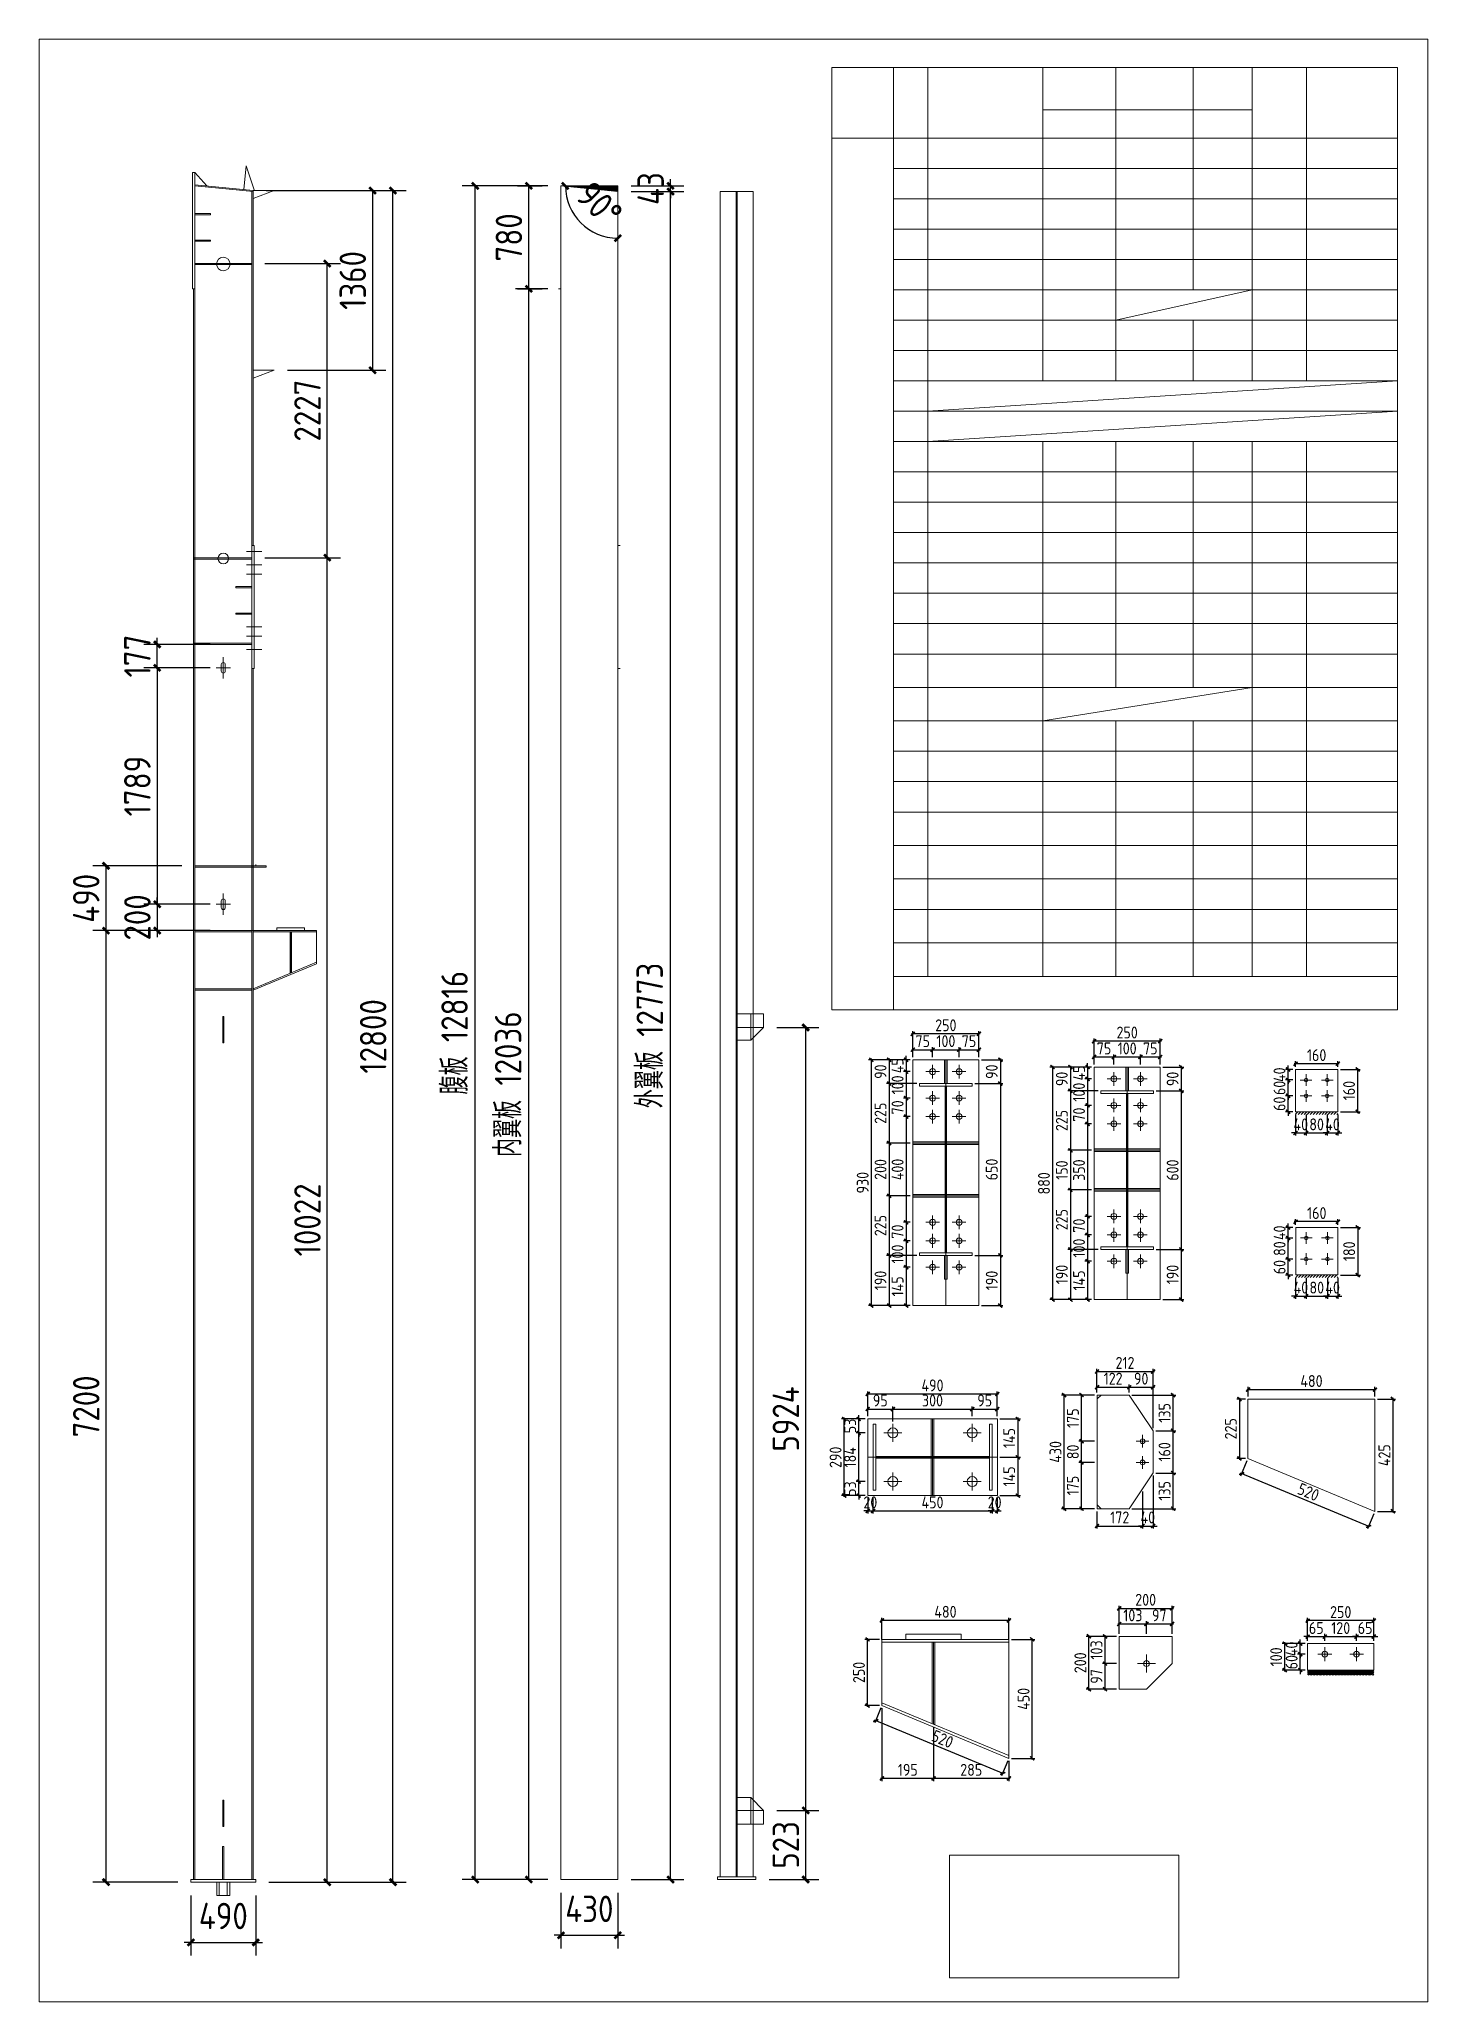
# Model space of a CAD drawing. Extents: x 485428 to 797698, y 56414 to 211814.
# Drawn here: x 683038 to 693538, y 125414 to 140264 of the extents above; entities that cross this region are included whole.
import ezdxf

# ---------------------------------------------------------------- set-up
doc = ezdxf.new("R2010")
doc.units = 0
doc.header["$LTSCALE"] = 1000
doc.header["$MEASUREMENT"] = 0
doc.linetypes.add('DASH', pattern=[0.35, 0.25, -0.1])
doc.layers.add('DOTE', color=1, linetype='Continuous')
doc.layers.add('钢架', color=7, linetype='Continuous', lineweight=25)
doc.styles.get("Standard").update_dxf_attribs({"font": 'gbenor.shx', "bigfont": 'gbcbig.shx'})
doc.dimstyles.get("Standard").update_dxf_attribs({"dimscale": 100, "dimtxt": 2, "dimasz": 0.4, "dimexe": 0.5, "dimexo": 1, "dimgap": 0.5, "dimtad": 1, "dimdec": 0, "dimzin": 0, "dimdsep": 46, "dimtxsty": 'Standard', "dimblk": 'ARCHTICK', "dimcen": 0.09, "dimadec": 0, "dimazin": 0, "dimtfac": 1, "dimtdec": 0, "dimtix": 1, "dimtmove": 2, "dimatfit": 3, "dimfxl": 1, "dimtolj": 1, "dimtzin": 0, "dimarcsym": 0})

msp = doc.modelspace()

# ---------------------------------------------------------------- blocks, each defined once
blk = doc.blocks.new('_ArchTick')
at = {"color": 0, "linetype": 'ByBlock', "const_width": 0.4}
blk.add_lwpolyline([(-0.5, -0.5), (0.5, 0.5)], dxfattribs=at)
blk = doc.blocks.new('*D680')
at = {"color": 3, "lineweight": -2}
for p, q in [((684115, 133519), (683443, 133519)), ((683543, 126319), (683543, 133519)), ((684085, 126319), (683443, 126319))]:
    blk.add_line(p, q, dxfattribs=at)
at = {"layer": 'Defpoints', "color": 0}
for p in [(683543, 133519), (684215, 133519), (684185, 126319)]:
    blk.add_point(p, dxfattribs=at)
at = {"color": 3, "lineweight": -2, "xscale": 50, "yscale": 50, "zscale": 50}
for p, rotation in [((683543, 133519), 90), ((683543, 126319), 270)]:
    blk.add_blockref('_ArchTick', p, dxfattribs=dict(at, rotation=rotation))
at = {"color": 0, "lineweight": 15, "insert": (683393, 129919), "char_height": 200, "attachment_point": 5, "rotation": 90}
blk.add_mtext('\\A1;7200', dxfattribs=at)
blk = doc.blocks.new('*D681')
at = {"color": 3, "lineweight": -2}
for p, q in [((684115, 134009), (683443, 134009)), ((683543, 133519), (683543, 134009)), ((684115, 133519), (683443, 133519))]:
    blk.add_line(p, q, dxfattribs=at)
at = {"layer": 'Defpoints', "color": 0}
for p in [(683543, 134009), (684215, 134009), (684215, 133519)]:
    blk.add_point(p, dxfattribs=at)
at = {"color": 3, "lineweight": -2, "xscale": 50, "yscale": 50, "zscale": 50}
for p, rotation in [((683543, 134009), 90), ((683543, 133519), 270)]:
    blk.add_blockref('_ArchTick', p, dxfattribs=dict(at, rotation=rotation))
at = {"color": 0, "lineweight": 15, "insert": (683393, 133764), "char_height": 200, "attachment_point": 5, "rotation": 90}
blk.add_mtext('\\A1;490', dxfattribs=at)
blk = doc.blocks.new('*D687')
at = {"color": 3, "lineweight": -2}
for p, q in [((684745, 136341), (685316, 136341)), ((685216, 126319), (685216, 136341)), ((684775, 126319), (685316, 126319))]:
    blk.add_line(p, q, dxfattribs=at)
at = {"layer": 'Defpoints', "color": 0}
for p in [(684645, 136341), (685216, 136341), (684675, 126319)]:
    blk.add_point(p, dxfattribs=at)
at = {"color": 3, "lineweight": -2, "xscale": 50, "yscale": 50, "zscale": 50}
for p, rotation in [((685216, 136341), 90), ((685216, 126319), 270)]:
    blk.add_blockref('_ArchTick', p, dxfattribs=dict(at, rotation=rotation))
at = {"color": 0, "lineweight": 15, "insert": (685066, 131330), "char_height": 200, "attachment_point": 5, "rotation": 90}
blk.add_mtext('\\A1;10022', dxfattribs=at)
blk = doc.blocks.new('*D688')
at = {"color": 3, "lineweight": -2}
for p, q in [((684745, 138567), (685316, 138567)), ((685216, 136341), (685216, 138567)), ((684745, 136341), (685316, 136341))]:
    blk.add_line(p, q, dxfattribs=at)
at = {"layer": 'Defpoints', "color": 0}
for p in [(684645, 138567), (685216, 138567), (684645, 136341)]:
    blk.add_point(p, dxfattribs=at)
at = {"color": 3, "lineweight": -2, "xscale": 50, "yscale": 50, "zscale": 50}
for p, rotation in [((685216, 138567), 90), ((685216, 136341), 270)]:
    blk.add_blockref('_ArchTick', p, dxfattribs=dict(at, rotation=rotation))
at = {"color": 0, "lineweight": 15, "insert": (685066, 137454), "char_height": 200, "attachment_point": 5, "rotation": 90}
blk.add_mtext('\\A1;2227', dxfattribs=at)
blk = doc.blocks.new('*D689')
at = {"color": 3, "lineweight": -2}
for p, q in [((684755, 139119), (685813, 139119)), ((685713, 126319), (685713, 139119)), ((684775, 126319), (685813, 126319))]:
    blk.add_line(p, q, dxfattribs=at)
at = {"layer": 'Defpoints', "color": 0}
for p in [(684655, 139119), (685713, 139119), (684675, 126319)]:
    blk.add_point(p, dxfattribs=at)
at = {"color": 3, "lineweight": -2, "xscale": 50, "yscale": 50, "zscale": 50}
for p, rotation in [((685713, 139119), 90), ((685713, 126319), 270)]:
    blk.add_blockref('_ArchTick', p, dxfattribs=dict(at, rotation=rotation))
at = {"color": 0, "lineweight": 15, "insert": (685563, 132719), "char_height": 200, "attachment_point": 5, "rotation": 90}
blk.add_mtext('\\A1;12800', dxfattribs=at)
blk = doc.blocks.new('*D677')
at = {"color": 3, "lineweight": -2}
for p, q in [((684185, 126219), (684185, 125763)), ((684675, 126219), (684675, 125763)), ((684185, 125863), (684135, 125863)), ((684185, 125863), (684675, 125863)), ((684675, 125863), (684725, 125863))]:
    blk.add_line(p, q, dxfattribs=at)
at = {"layer": 'Defpoints', "color": 0}
for p in [(684185, 126319), (684675, 126319), (684675, 125863)]:
    blk.add_point(p, dxfattribs=at)
at = {"color": 3, "lineweight": -2, "xscale": 50, "yscale": 50, "zscale": 50}
blk.add_blockref('_ArchTick', (684185, 125863), dxfattribs=at)
at = {"color": 3, "lineweight": -2, "xscale": 50, "yscale": 50, "zscale": 50, "rotation": 180}
blk.add_blockref('_ArchTick', (684675, 125863), dxfattribs=at)
at = {"color": 0, "lineweight": 15, "insert": (684430, 126063), "char_height": 200, "attachment_point": 5}
blk.add_mtext('\\A1;490', dxfattribs=at)
blk = doc.blocks.new('*D682')
at = {"color": 3, "lineweight": -2}
for p, q in [((686983, 126239), (686983, 125817)), ((687413, 126239), (687413, 125817)), ((686983, 125917), (686933, 125917)), ((686983, 125917), (687413, 125917)), ((687413, 125917), (687463, 125917))]:
    blk.add_line(p, q, dxfattribs=at)
at = {"layer": 'Defpoints', "color": 0}
for p in [(686983, 126339), (687413, 126339), (687413, 125917)]:
    blk.add_point(p, dxfattribs=at)
at = {"color": 3, "lineweight": -2, "xscale": 50, "yscale": 50, "zscale": 50}
blk.add_blockref('_ArchTick', (686983, 125917), dxfattribs=at)
at = {"color": 3, "lineweight": -2, "xscale": 50, "yscale": 50, "zscale": 50, "rotation": 180}
blk.add_blockref('_ArchTick', (687413, 125917), dxfattribs=at)
at = {"color": 0, "lineweight": 15, "insert": (687198, 126117), "char_height": 200, "attachment_point": 5}
blk.add_mtext('\\A1;430', dxfattribs=at)
blk = doc.blocks.new('*D676')
at = {"color": 3, "lineweight": -2}
for p, q in [((686883, 138375), (686640, 138375)), ((686740, 126339), (686740, 138375)), ((686883, 126339), (686640, 126339))]:
    blk.add_line(p, q, dxfattribs=at)
at = {"layer": 'Defpoints', "color": 0}
for p in [(686740, 138375), (686983, 138375), (686983, 126339)]:
    blk.add_point(p, dxfattribs=at)
at = {"color": 3, "lineweight": -2, "xscale": 50, "yscale": 50, "zscale": 50}
for p, rotation in [((686740, 138375), 90), ((686740, 126339), 270)]:
    blk.add_blockref('_ArchTick', p, dxfattribs=dict(at, rotation=rotation))
at = {"color": 0, "lineweight": 15, "insert": (686584, 132357), "char_height": 200, "attachment_point": 5, "rotation": 90}
blk.add_mtext('\\A1;内翼板 12036', dxfattribs=at)
blk = doc.blocks.new('*D683')
at = {"color": 3, "lineweight": -2}
for p, q in [((687513, 139112), (687912, 139112)), ((687812, 126339), (687812, 139112)), ((687513, 126339), (687912, 126339))]:
    blk.add_line(p, q, dxfattribs=at)
at = {"layer": 'Defpoints', "color": 0}
for p in [(687413, 139112), (687812, 139112), (687413, 126339)]:
    blk.add_point(p, dxfattribs=at)
at = {"color": 3, "lineweight": -2, "xscale": 50, "yscale": 50, "zscale": 50}
for p, rotation in [((687812, 139112), 90), ((687812, 126339), 270)]:
    blk.add_blockref('_ArchTick', p, dxfattribs=dict(at, rotation=rotation))
at = {"color": 0, "lineweight": 15, "insert": (687655, 132726), "char_height": 200, "attachment_point": 5, "rotation": 90}
blk.add_mtext('\\A1;外翼板 12773', dxfattribs=at)
blk = doc.blocks.new('*D684')
at = {"color": 3, "lineweight": -2}
for p, q in [((687513, 139155), (687912, 139155)), ((687812, 139155), (687812, 139205)), ((687812, 139112), (687812, 139155)), ((687513, 139112), (687912, 139112)), ((687812, 139112), (687812, 139062))]:
    blk.add_line(p, q, dxfattribs=at)
at = {"layer": 'Defpoints', "color": 0}
for p in [(687413, 139155), (687812, 139155), (687413, 139112)]:
    blk.add_point(p, dxfattribs=at)
at = {"color": 3, "lineweight": -2, "xscale": 50, "yscale": 50, "zscale": 50}
for p, rotation in [((687812, 139155), 270), ((687812, 139112), 90)]:
    blk.add_blockref('_ArchTick', p, dxfattribs=dict(at, rotation=rotation))
at = {"color": 0, "lineweight": 15, "insert": (687662, 139134), "char_height": 200, "attachment_point": 5, "rotation": 90}
blk.add_mtext('\\A1;43', dxfattribs=at)
blk = doc.blocks.new('*D685')
at = {"color": 3, "lineweight": -2}
for p, q in [((686655, 139155), (686840, 139155)), ((686740, 138375), (686740, 139155)), ((686655, 138375), (686840, 138375))]:
    blk.add_line(p, q, dxfattribs=at)
at = {"layer": 'Defpoints', "color": 0}
for p in [(686555, 139155), (686740, 139155), (686555, 138375)]:
    blk.add_point(p, dxfattribs=at)
at = {"color": 3, "lineweight": -2, "xscale": 50, "yscale": 50, "zscale": 50}
for p, rotation in [((686740, 139155), 90), ((686740, 138375), 270)]:
    blk.add_blockref('_ArchTick', p, dxfattribs=dict(at, rotation=rotation))
at = {"color": 0, "lineweight": 15, "insert": (686590, 138765), "char_height": 200, "attachment_point": 5, "rotation": 90}
blk.add_mtext('\\A1;780', dxfattribs=at)
blk = doc.blocks.new('*D686')
at = {"color": 3, "lineweight": -2}
for p, q in [((686883, 139155), (686235, 139155)), ((686335, 126339), (686335, 139155)), ((686883, 126339), (686235, 126339))]:
    blk.add_line(p, q, dxfattribs=at)
at = {"layer": 'Defpoints', "color": 0}
for p in [(686335, 139155), (686983, 139155), (686983, 126339)]:
    blk.add_point(p, dxfattribs=at)
at = {"color": 3, "lineweight": -2, "xscale": 50, "yscale": 50, "zscale": 50}
for p, rotation in [((686335, 139155), 90), ((686335, 126339), 270)]:
    blk.add_blockref('_ArchTick', p, dxfattribs=dict(at, rotation=rotation))
at = {"color": 0, "lineweight": 15, "insert": (686179, 132747), "char_height": 200, "attachment_point": 5, "rotation": 90}
blk.add_mtext('\\A1;腹板 12816', dxfattribs=at)
blk = doc.blocks.new('*D678')
at = {"color": 3, "lineweight": -2}
for p, q in [((688615, 126862), (688934, 126862)), ((688834, 126339), (688834, 126862)), ((688557, 126339), (688934, 126339))]:
    blk.add_line(p, q, dxfattribs=at)
at = {"layer": 'Defpoints', "color": 0}
for p in [(688515, 126862), (688834, 126862), (688457, 126339)]:
    blk.add_point(p, dxfattribs=at)
at = {"color": 3, "lineweight": -2, "xscale": 50, "yscale": 50, "zscale": 50}
for p, rotation in [((688834, 126862), 90), ((688834, 126339), 270)]:
    blk.add_blockref('_ArchTick', p, dxfattribs=dict(at, rotation=rotation))
at = {"color": 0, "lineweight": 15, "insert": (688684, 126601), "char_height": 200, "attachment_point": 5, "rotation": 90}
blk.add_mtext('\\A1;523', dxfattribs=at)
blk = doc.blocks.new('*D679')
at = {"color": 3, "lineweight": -2}
for p, q in [((688615, 132786), (688934, 132786)), ((688834, 126862), (688834, 132786)), ((688615, 126862), (688934, 126862))]:
    blk.add_line(p, q, dxfattribs=at)
at = {"layer": 'Defpoints', "color": 0}
for p in [(688515, 132786), (688834, 132786), (688515, 126862)]:
    blk.add_point(p, dxfattribs=at)
at = {"color": 3, "lineweight": -2, "xscale": 50, "yscale": 50, "zscale": 50}
for p, rotation in [((688834, 132786), 90), ((688834, 126862), 270)]:
    blk.add_blockref('_ArchTick', p, dxfattribs=dict(at, rotation=rotation))
at = {"color": 0, "lineweight": 15, "insert": (688684, 129824), "char_height": 200, "attachment_point": 5, "rotation": 90}
blk.add_mtext('\\A1;5924', dxfattribs=at)
blk = doc.blocks.new('*D864')
at = {"color": 3, "lineweight": -2}
for p, q in [((689634, 132618), (689804, 132618)), ((689644, 132562), (689644, 132638)), ((689794, 132562), (689794, 132638))]:
    blk.add_line(p, q, dxfattribs=at)
at = {"layer": 'Defpoints', "color": 0}
for p in [(689794, 132618), (689644, 132542), (689794, 132542)]:
    blk.add_point(p, dxfattribs=at)
at = {"color": 3, "lineweight": -2, "xscale": 30, "yscale": 30, "zscale": 30, "rotation": 180}
blk.add_blockref('_ArchTick', (689644, 132618), dxfattribs=at)
at = {"color": 3, "lineweight": -2, "xscale": 30, "yscale": 30, "zscale": 30}
blk.add_blockref('_ArchTick', (689794, 132618), dxfattribs=at)
at = {"color": 0, "lineweight": 15, "insert": (689719, 132683), "char_height": 90, "attachment_point": 5}
blk.add_mtext('\\A1;75', dxfattribs=at)
blk = doc.blocks.new('*D854')
at = {"color": 3, "lineweight": -2}
for p, q in [((689784, 132618), (690004, 132618)), ((689794, 132562), (689794, 132638)), ((689994, 132562), (689994, 132638))]:
    blk.add_line(p, q, dxfattribs=at)
at = {"layer": 'Defpoints', "color": 0}
for p in [(689994, 132618), (689794, 132542), (689994, 132542)]:
    blk.add_point(p, dxfattribs=at)
at = {"color": 3, "lineweight": -2, "xscale": 30, "yscale": 30, "zscale": 30, "rotation": 180}
blk.add_blockref('_ArchTick', (689794, 132618), dxfattribs=at)
at = {"color": 3, "lineweight": -2, "xscale": 30, "yscale": 30, "zscale": 30}
blk.add_blockref('_ArchTick', (689994, 132618), dxfattribs=at)
at = {"color": 0, "lineweight": 15, "insert": (689894, 132683), "char_height": 90, "attachment_point": 5}
blk.add_mtext('\\A1;100', dxfattribs=at)
blk = doc.blocks.new('*D865')
at = {"color": 3, "lineweight": -2}
for p, q in [((689984, 132618), (690154, 132618)), ((689994, 132562), (689994, 132638)), ((690144, 132562), (690144, 132638))]:
    blk.add_line(p, q, dxfattribs=at)
at = {"layer": 'Defpoints', "color": 0}
for p in [(690144, 132618), (689994, 132542), (690144, 132542)]:
    blk.add_point(p, dxfattribs=at)
at = {"color": 3, "lineweight": -2, "xscale": 30, "yscale": 30, "zscale": 30, "rotation": 180}
blk.add_blockref('_ArchTick', (689994, 132618), dxfattribs=at)
at = {"color": 3, "lineweight": -2, "xscale": 30, "yscale": 30, "zscale": 30}
blk.add_blockref('_ArchTick', (690144, 132618), dxfattribs=at)
at = {"color": 0, "lineweight": 15, "insert": (690069, 132683), "char_height": 90, "attachment_point": 5}
blk.add_mtext('\\A1;75', dxfattribs=at)
blk = doc.blocks.new('*D855')
at = {"color": 3, "lineweight": -2}
for p, q in [((689624, 132542), (689574, 132542)), ((689594, 132542), (689594, 132572)), ((689594, 132542), (689594, 132452)), ((689624, 132452), (689574, 132452)), ((689594, 132452), (689594, 132422))]:
    blk.add_line(p, q, dxfattribs=at)
at = {"layer": 'Defpoints', "color": 0}
for p in [(689644, 132542), (689594, 132452), (689644, 132452)]:
    blk.add_point(p, dxfattribs=at)
at = {"color": 3, "lineweight": -2, "xscale": 30, "yscale": 30, "zscale": 30}
for p, rotation in [((689594, 132542), 270), ((689594, 132452), 90)]:
    blk.add_blockref('_ArchTick', p, dxfattribs=dict(at, rotation=rotation))
at = {"color": 0, "lineweight": 15, "insert": (689529, 132497), "char_height": 90, "attachment_point": 5, "rotation": 90}
blk.add_mtext('\\A1;45', dxfattribs=at)
blk = doc.blocks.new('*D856')
at = {"color": 3, "lineweight": -2}
for p, q in [((689594, 132462), (689594, 132242)), ((689624, 132452), (689574, 132452)), ((689624, 132252), (689574, 132252))]:
    blk.add_line(p, q, dxfattribs=at)
at = {"layer": 'Defpoints', "color": 0}
for p in [(689644, 132452), (689594, 132252), (689644, 132252)]:
    blk.add_point(p, dxfattribs=at)
at = {"color": 3, "lineweight": -2, "xscale": 30, "yscale": 30, "zscale": 30}
for p, rotation in [((689594, 132452), 90), ((689594, 132252), 270)]:
    blk.add_blockref('_ArchTick', p, dxfattribs=dict(at, rotation=rotation))
at = {"color": 0, "lineweight": 15, "insert": (689529, 132352), "char_height": 90, "attachment_point": 5, "rotation": 90}
blk.add_mtext('\\A1;100', dxfattribs=at)
blk = doc.blocks.new('*D857')
at = {"color": 3, "lineweight": -2}
for p, q in [((689624, 132252), (689574, 132252)), ((689594, 132262), (689594, 132102)), ((689624, 132112), (689574, 132112))]:
    blk.add_line(p, q, dxfattribs=at)
at = {"layer": 'Defpoints', "color": 0}
for p in [(689644, 132252), (689594, 132112), (689644, 132112)]:
    blk.add_point(p, dxfattribs=at)
at = {"color": 3, "lineweight": -2, "xscale": 30, "yscale": 30, "zscale": 30}
for p, rotation in [((689594, 132252), 90), ((689594, 132112), 270)]:
    blk.add_blockref('_ArchTick', p, dxfattribs=dict(at, rotation=rotation))
at = {"color": 0, "lineweight": 15, "insert": (689529, 132182), "char_height": 90, "attachment_point": 5, "rotation": 90}
blk.add_mtext('\\A1;70', dxfattribs=at)
blk = doc.blocks.new('*D858')
at = {"color": 3, "lineweight": -2}
for p, q in [((689624, 132112), (689574, 132112)), ((689594, 132122), (689594, 131302)), ((689624, 131312), (689574, 131312))]:
    blk.add_line(p, q, dxfattribs=at)
at = {"layer": 'Defpoints', "color": 0}
for p in [(689644, 132112), (689594, 131312), (689644, 131312)]:
    blk.add_point(p, dxfattribs=at)
at = {"color": 3, "lineweight": -2, "xscale": 30, "yscale": 30, "zscale": 30}
for p, rotation in [((689594, 132112), 90), ((689594, 131312), 270)]:
    blk.add_blockref('_ArchTick', p, dxfattribs=dict(at, rotation=rotation))
at = {"color": 0, "lineweight": 15, "insert": (689529, 131712), "char_height": 90, "attachment_point": 5, "rotation": 90}
blk.add_mtext('\\A1;400', dxfattribs=at)
blk = doc.blocks.new('*D859')
at = {"color": 3, "lineweight": -2}
for p, q in [((689624, 131312), (689574, 131312)), ((689594, 131322), (689594, 131162)), ((689624, 131172), (689574, 131172))]:
    blk.add_line(p, q, dxfattribs=at)
at = {"layer": 'Defpoints', "color": 0}
for p in [(689644, 131312), (689594, 131172), (689644, 131172)]:
    blk.add_point(p, dxfattribs=at)
at = {"color": 3, "lineweight": -2, "xscale": 30, "yscale": 30, "zscale": 30}
for p, rotation in [((689594, 131312), 90), ((689594, 131172), 270)]:
    blk.add_blockref('_ArchTick', p, dxfattribs=dict(at, rotation=rotation))
at = {"color": 0, "lineweight": 15, "insert": (689529, 131242), "char_height": 90, "attachment_point": 5, "rotation": 90}
blk.add_mtext('\\A1;70', dxfattribs=at)
blk = doc.blocks.new('*D860')
at = {"color": 3, "lineweight": -2}
for p, q in [((689624, 131172), (689574, 131172)), ((689594, 131182), (689594, 130962)), ((689624, 130972), (689574, 130972))]:
    blk.add_line(p, q, dxfattribs=at)
at = {"layer": 'Defpoints', "color": 0}
for p in [(689644, 131172), (689594, 130972), (689644, 130972)]:
    blk.add_point(p, dxfattribs=at)
at = {"color": 3, "lineweight": -2, "xscale": 30, "yscale": 30, "zscale": 30}
for p, rotation in [((689594, 131172), 90), ((689594, 130972), 270)]:
    blk.add_blockref('_ArchTick', p, dxfattribs=dict(at, rotation=rotation))
at = {"color": 0, "lineweight": 15, "insert": (689529, 131072), "char_height": 90, "attachment_point": 5, "rotation": 90}
blk.add_mtext('\\A1;100', dxfattribs=at)
blk = doc.blocks.new('*D866')
at = {"color": 3, "lineweight": -2}
for p, q in [((689594, 130982), (689594, 130672)), ((689624, 130972), (689574, 130972)), ((689624, 130682), (689574, 130682))]:
    blk.add_line(p, q, dxfattribs=at)
at = {"layer": 'Defpoints', "color": 0}
for p in [(689644, 130972), (689594, 130682), (689644, 130682)]:
    blk.add_point(p, dxfattribs=at)
at = {"color": 3, "lineweight": -2, "xscale": 30, "yscale": 30, "zscale": 30}
for p, rotation in [((689594, 130972), 90), ((689594, 130682), 270)]:
    blk.add_blockref('_ArchTick', p, dxfattribs=dict(at, rotation=rotation))
at = {"color": 0, "lineweight": 15, "insert": (689529, 130827), "char_height": 90, "attachment_point": 5, "rotation": 90}
blk.add_mtext('\\A1;145', dxfattribs=at)
blk = doc.blocks.new('*D867')
at = {"color": 3, "lineweight": -2}
for p, q in [((689624, 132542), (689445, 132542)), ((689465, 132552), (689465, 132352)), ((689674, 132362), (689445, 132362))]:
    blk.add_line(p, q, dxfattribs=at)
at = {"layer": 'Defpoints', "color": 0}
for p in [(689644, 132542), (689465, 132362), (689694, 132362)]:
    blk.add_point(p, dxfattribs=at)
at = {"color": 3, "lineweight": -2, "xscale": 30, "yscale": 30, "zscale": 30}
for p, rotation in [((689465, 132542), 90), ((689465, 132362), 270)]:
    blk.add_blockref('_ArchTick', p, dxfattribs=dict(at, rotation=rotation))
at = {"color": 0, "lineweight": 15, "insert": (689400, 132452), "char_height": 90, "attachment_point": 5, "rotation": 90}
blk.add_mtext('\\A1;90', dxfattribs=at)
blk = doc.blocks.new('*D868')
at = {"color": 3, "lineweight": -2}
for p, q in [((689674, 132362), (689445, 132362)), ((689465, 132372), (689465, 131902)), ((689624, 131912), (689445, 131912))]:
    blk.add_line(p, q, dxfattribs=at)
at = {"layer": 'Defpoints', "color": 0}
for p in [(689694, 132362), (689465, 131912), (689644, 131912)]:
    blk.add_point(p, dxfattribs=at)
at = {"color": 3, "lineweight": -2, "xscale": 30, "yscale": 30, "zscale": 30}
for p, rotation in [((689465, 132362), 90), ((689465, 131912), 270)]:
    blk.add_blockref('_ArchTick', p, dxfattribs=dict(at, rotation=rotation))
at = {"color": 0, "lineweight": 15, "insert": (689400, 132137), "char_height": 90, "attachment_point": 5, "rotation": 90}
blk.add_mtext('\\A1;225', dxfattribs=at)
blk = doc.blocks.new('*D869')
at = {"color": 3, "lineweight": -2}
for p, q in [((689624, 131912), (689445, 131912)), ((689465, 131922), (689465, 131502)), ((689624, 131512), (689445, 131512))]:
    blk.add_line(p, q, dxfattribs=at)
at = {"layer": 'Defpoints', "color": 0}
for p in [(689644, 131912), (689465, 131512), (689644, 131512)]:
    blk.add_point(p, dxfattribs=at)
at = {"color": 3, "lineweight": -2, "xscale": 30, "yscale": 30, "zscale": 30}
for p, rotation in [((689465, 131912), 90), ((689465, 131512), 270)]:
    blk.add_blockref('_ArchTick', p, dxfattribs=dict(at, rotation=rotation))
at = {"color": 0, "lineweight": 15, "insert": (689400, 131712), "char_height": 90, "attachment_point": 5, "rotation": 90}
blk.add_mtext('\\A1;200', dxfattribs=at)
blk = doc.blocks.new('*D870')
at = {"color": 3, "lineweight": -2}
for p, q in [((689624, 131512), (689445, 131512)), ((689465, 131522), (689465, 131052)), ((689674, 131062), (689445, 131062))]:
    blk.add_line(p, q, dxfattribs=at)
at = {"layer": 'Defpoints', "color": 0}
for p in [(689644, 131512), (689465, 131062), (689694, 131062)]:
    blk.add_point(p, dxfattribs=at)
at = {"color": 3, "lineweight": -2, "xscale": 30, "yscale": 30, "zscale": 30}
for p, rotation in [((689465, 131512), 90), ((689465, 131062), 270)]:
    blk.add_blockref('_ArchTick', p, dxfattribs=dict(at, rotation=rotation))
at = {"color": 0, "lineweight": 15, "insert": (689400, 131287), "char_height": 90, "attachment_point": 5, "rotation": 90}
blk.add_mtext('\\A1;225', dxfattribs=at)
blk = doc.blocks.new('*D871')
at = {"color": 3, "lineweight": -2}
for p, q in [((689674, 131062), (689445, 131062)), ((689465, 131072), (689465, 130672)), ((689624, 130682), (689445, 130682))]:
    blk.add_line(p, q, dxfattribs=at)
at = {"layer": 'Defpoints', "color": 0}
for p in [(689694, 131062), (689465, 130682), (689644, 130682)]:
    blk.add_point(p, dxfattribs=at)
at = {"color": 3, "lineweight": -2, "xscale": 30, "yscale": 30, "zscale": 30}
for p, rotation in [((689465, 131062), 90), ((689465, 130682), 270)]:
    blk.add_blockref('_ArchTick', p, dxfattribs=dict(at, rotation=rotation))
at = {"color": 0, "lineweight": 15, "insert": (689400, 130872), "char_height": 90, "attachment_point": 5, "rotation": 90}
blk.add_mtext('\\A1;190', dxfattribs=at)
blk = doc.blocks.new('*D872')
at = {"color": 3, "lineweight": -2}
for p, q in [((689624, 132542), (689310, 132542)), ((689330, 132552), (689330, 130672)), ((689624, 130682), (689310, 130682))]:
    blk.add_line(p, q, dxfattribs=at)
at = {"layer": 'Defpoints', "color": 0}
for p in [(689644, 132542), (689330, 130682), (689644, 130682)]:
    blk.add_point(p, dxfattribs=at)
at = {"color": 3, "lineweight": -2, "xscale": 30, "yscale": 30, "zscale": 30}
for p, rotation in [((689330, 132542), 90), ((689330, 130682), 270)]:
    blk.add_blockref('_ArchTick', p, dxfattribs=dict(at, rotation=rotation))
at = {"color": 0, "lineweight": 15, "insert": (689265, 131612), "char_height": 90, "attachment_point": 5, "rotation": 90}
blk.add_mtext('\\A1;930', dxfattribs=at)
blk = doc.blocks.new('*D873')
at = {"color": 3, "lineweight": -2}
for p, q in [((690154, 132738), (689634, 132738)), ((689644, 132562), (689644, 132758)), ((690144, 132562), (690144, 132758))]:
    blk.add_line(p, q, dxfattribs=at)
at = {"layer": 'Defpoints', "color": 0}
for p in [(689644, 132738), (689644, 132542), (690144, 132542)]:
    blk.add_point(p, dxfattribs=at)
at = {"color": 3, "lineweight": -2, "xscale": 30, "yscale": 30, "zscale": 30, "rotation": 180}
blk.add_blockref('_ArchTick', (689644, 132738), dxfattribs=at)
at = {"color": 3, "lineweight": -2, "xscale": 30, "yscale": 30, "zscale": 30}
blk.add_blockref('_ArchTick', (690144, 132738), dxfattribs=at)
at = {"color": 0, "lineweight": 15, "insert": (689894, 132803), "char_height": 90, "attachment_point": 5}
blk.add_mtext('\\A1;250', dxfattribs=at)
blk = doc.blocks.new('*D874')
at = {"color": 3, "lineweight": -2}
for p, q in [((689283, 129350), (689215, 129350)), ((689235, 129350), (689235, 129380)), ((689235, 129244), (689235, 129350)), ((689283, 129244), (689215, 129244)), ((689235, 129244), (689235, 129214))]:
    blk.add_line(p, q, dxfattribs=at)
at = {"layer": 'Defpoints', "color": 0}
for p in [(689235, 129350), (689303, 129350), (689303, 129244)]:
    blk.add_point(p, dxfattribs=at)
at = {"color": 3, "lineweight": -2, "xscale": 30, "yscale": 30, "zscale": 30}
for p, rotation in [((689235, 129350), 270), ((689235, 129244), 90)]:
    blk.add_blockref('_ArchTick', p, dxfattribs=dict(at, rotation=rotation))
at = {"color": 0, "lineweight": 15, "insert": (689170, 129297), "char_height": 90, "attachment_point": 5, "rotation": 90}
blk.add_mtext('\\A1;53', dxfattribs=at)
blk = doc.blocks.new('*D861')
at = {"color": 3, "lineweight": -2}
for p, q in [((689283, 129718), (689215, 129718)), ((689235, 129340), (689235, 129728)), ((689283, 129350), (689215, 129350))]:
    blk.add_line(p, q, dxfattribs=at)
at = {"layer": 'Defpoints', "color": 0}
for p in [(689235, 129718), (689303, 129718), (689303, 129350)]:
    blk.add_point(p, dxfattribs=at)
at = {"color": 3, "lineweight": -2, "xscale": 30, "yscale": 30, "zscale": 30}
for p, rotation in [((689235, 129718), 90), ((689235, 129350), 270)]:
    blk.add_blockref('_ArchTick', p, dxfattribs=dict(at, rotation=rotation))
at = {"color": 0, "lineweight": 15, "insert": (689170, 129534), "char_height": 90, "attachment_point": 5, "rotation": 90}
blk.add_mtext('\\A1;184', dxfattribs=at)
blk = doc.blocks.new('*D875')
at = {"color": 3, "lineweight": -2}
for p, q in [((689283, 129824), (689215, 129824)), ((689235, 129824), (689235, 129854)), ((689235, 129718), (689235, 129824)), ((689283, 129718), (689215, 129718)), ((689235, 129718), (689235, 129688))]:
    blk.add_line(p, q, dxfattribs=at)
at = {"layer": 'Defpoints', "color": 0}
for p in [(689235, 129824), (689303, 129824), (689303, 129718)]:
    blk.add_point(p, dxfattribs=at)
at = {"color": 3, "lineweight": -2, "xscale": 30, "yscale": 30, "zscale": 30}
for p, rotation in [((689235, 129824), 270), ((689235, 129718), 90)]:
    blk.add_blockref('_ArchTick', p, dxfattribs=dict(at, rotation=rotation))
at = {"color": 0, "lineweight": 15, "insert": (689170, 129771), "char_height": 90, "attachment_point": 5, "rotation": 90}
blk.add_mtext('\\A1;53', dxfattribs=at)
blk = doc.blocks.new('*D876')
at = {"color": 3, "lineweight": -2}
for p, q in [((689293, 129899), (689503, 129899)), ((689303, 129844), (689303, 129919)), ((689493, 129806), (689493, 129919))]:
    blk.add_line(p, q, dxfattribs=at)
at = {"layer": 'Defpoints', "color": 0}
for p in [(689303, 129824), (689493, 129899), (689493, 129786)]:
    blk.add_point(p, dxfattribs=at)
at = {"color": 3, "lineweight": -2, "xscale": 30, "yscale": 30, "zscale": 30, "rotation": 180}
blk.add_blockref('_ArchTick', (689303, 129899), dxfattribs=at)
at = {"color": 3, "lineweight": -2, "xscale": 30, "yscale": 30, "zscale": 30}
blk.add_blockref('_ArchTick', (689493, 129899), dxfattribs=at)
at = {"color": 0, "lineweight": 15, "insert": (689398, 129964), "char_height": 90, "attachment_point": 5}
blk.add_mtext('\\A1;95', dxfattribs=at)
blk = doc.blocks.new('*D877')
at = {"color": 3, "lineweight": -2}
for p, q in [((689483, 129899), (690103, 129899)), ((689493, 129806), (689493, 129919)), ((690093, 129844), (690093, 129919))]:
    blk.add_line(p, q, dxfattribs=at)
at = {"layer": 'Defpoints', "color": 0}
for p in [(690093, 129899), (690093, 129824), (689493, 129786)]:
    blk.add_point(p, dxfattribs=at)
at = {"color": 3, "lineweight": -2, "xscale": 30, "yscale": 30, "zscale": 30, "rotation": 180}
blk.add_blockref('_ArchTick', (689493, 129899), dxfattribs=at)
at = {"color": 3, "lineweight": -2, "xscale": 30, "yscale": 30, "zscale": 30}
blk.add_blockref('_ArchTick', (690093, 129899), dxfattribs=at)
at = {"color": 0, "lineweight": 15, "insert": (689793, 129964), "char_height": 90, "attachment_point": 5}
blk.add_mtext('\\A1;300', dxfattribs=at)
blk = doc.blocks.new('*D878')
at = {"color": 3, "lineweight": -2}
for p, q in [((690083, 129899), (690293, 129899)), ((690093, 129844), (690093, 129919)), ((690283, 129844), (690283, 129919))]:
    blk.add_line(p, q, dxfattribs=at)
at = {"layer": 'Defpoints', "color": 0}
for p in [(690093, 129824), (690283, 129899), (690283, 129824)]:
    blk.add_point(p, dxfattribs=at)
at = {"color": 3, "lineweight": -2, "xscale": 30, "yscale": 30, "zscale": 30, "rotation": 180}
blk.add_blockref('_ArchTick', (690093, 129899), dxfattribs=at)
at = {"color": 3, "lineweight": -2, "xscale": 30, "yscale": 30, "zscale": 30}
blk.add_blockref('_ArchTick', (690283, 129899), dxfattribs=at)
at = {"color": 0, "lineweight": 15, "insert": (690188, 129964), "char_height": 90, "attachment_point": 5}
blk.add_mtext('\\A1;95', dxfattribs=at)
blk = doc.blocks.new('*D879')
at = {"color": 3, "lineweight": -2}
for p, q in [((689283, 129824), (689105, 129824)), ((689125, 129234), (689125, 129834)), ((689283, 129244), (689105, 129244))]:
    blk.add_line(p, q, dxfattribs=at)
at = {"layer": 'Defpoints', "color": 0}
for p in [(689125, 129824), (689303, 129824), (689303, 129244)]:
    blk.add_point(p, dxfattribs=at)
at = {"color": 3, "lineweight": -2, "xscale": 30, "yscale": 30, "zscale": 30}
for p, rotation in [((689125, 129824), 90), ((689125, 129244), 270)]:
    blk.add_blockref('_ArchTick', p, dxfattribs=dict(at, rotation=rotation))
at = {"color": 0, "lineweight": 15, "insert": (689060, 129534), "char_height": 90, "attachment_point": 5, "rotation": 90}
blk.add_mtext('\\A1;290', dxfattribs=at)
blk = doc.blocks.new('*D880')
at = {"color": 3, "lineweight": -2}
for p, q in [((689293, 130013), (690293, 130013)), ((689303, 129844), (689303, 130033)), ((690283, 129844), (690283, 130033))]:
    blk.add_line(p, q, dxfattribs=at)
at = {"layer": 'Defpoints', "color": 0}
for p in [(690283, 130013), (689303, 129824), (690283, 129824)]:
    blk.add_point(p, dxfattribs=at)
at = {"color": 3, "lineweight": -2, "xscale": 30, "yscale": 30, "zscale": 30, "rotation": 180}
blk.add_blockref('_ArchTick', (689303, 130013), dxfattribs=at)
at = {"color": 3, "lineweight": -2, "xscale": 30, "yscale": 30, "zscale": 30}
blk.add_blockref('_ArchTick', (690283, 130013), dxfattribs=at)
at = {"color": 0, "lineweight": 15, "insert": (689793, 130078), "char_height": 90, "attachment_point": 5}
blk.add_mtext('\\A1;490', dxfattribs=at)
blk = doc.blocks.new('*D862')
at = {"color": 3, "lineweight": -2}
for p, q in [((689303, 129224), (689303, 129108)), ((689343, 129224), (689343, 129108)), ((689303, 129128), (689273, 129128)), ((689303, 129128), (689343, 129128)), ((689343, 129128), (689373, 129128))]:
    blk.add_line(p, q, dxfattribs=at)
at = {"layer": 'Defpoints', "color": 0}
for p in [(689303, 129244), (689343, 129244), (689343, 129128)]:
    blk.add_point(p, dxfattribs=at)
at = {"color": 3, "lineweight": -2, "xscale": 30, "yscale": 30, "zscale": 30}
blk.add_blockref('_ArchTick', (689303, 129128), dxfattribs=at)
at = {"color": 3, "lineweight": -2, "xscale": 30, "yscale": 30, "zscale": 30, "rotation": 180}
blk.add_blockref('_ArchTick', (689343, 129128), dxfattribs=at)
at = {"color": 0, "lineweight": 15, "insert": (689323, 129193), "char_height": 90, "attachment_point": 5}
blk.add_mtext('\\A1;20', dxfattribs=at)
blk = doc.blocks.new('*D863')
at = {"color": 3, "lineweight": -2}
for p, q in [((689343, 129224), (689343, 129108)), ((690243, 129224), (690243, 129108)), ((689333, 129128), (690253, 129128))]:
    blk.add_line(p, q, dxfattribs=at)
at = {"layer": 'Defpoints', "color": 0}
for p in [(689343, 129244), (690243, 129244), (690243, 129128)]:
    blk.add_point(p, dxfattribs=at)
at = {"color": 3, "lineweight": -2, "xscale": 30, "yscale": 30, "zscale": 30, "rotation": 180}
blk.add_blockref('_ArchTick', (689343, 129128), dxfattribs=at)
at = {"color": 3, "lineweight": -2, "xscale": 30, "yscale": 30, "zscale": 30}
blk.add_blockref('_ArchTick', (690243, 129128), dxfattribs=at)
at = {"color": 0, "lineweight": 15, "insert": (689793, 129193), "char_height": 90, "attachment_point": 5}
blk.add_mtext('\\A1;450', dxfattribs=at)
blk = doc.blocks.new('*D881')
at = {"color": 3, "lineweight": -2}
for p, q in [((690243, 129224), (690243, 129108)), ((690283, 129224), (690283, 129108)), ((690243, 129128), (690213, 129128)), ((690243, 129128), (690283, 129128)), ((690283, 129128), (690313, 129128))]:
    blk.add_line(p, q, dxfattribs=at)
at = {"layer": 'Defpoints', "color": 0}
for p in [(690243, 129244), (690283, 129244), (690283, 129128)]:
    blk.add_point(p, dxfattribs=at)
at = {"color": 3, "lineweight": -2, "xscale": 30, "yscale": 30, "zscale": 30}
blk.add_blockref('_ArchTick', (690243, 129128), dxfattribs=at)
at = {"color": 3, "lineweight": -2, "xscale": 30, "yscale": 30, "zscale": 30, "rotation": 180}
blk.add_blockref('_ArchTick', (690283, 129128), dxfattribs=at)
at = {"color": 0, "lineweight": 15, "insert": (690263, 129193), "char_height": 90, "attachment_point": 5}
blk.add_mtext('\\A1;20', dxfattribs=at)
blk = doc.blocks.new('*D882')
at = {"color": 3, "lineweight": -2}
for p, q in [((690303, 129824), (690458, 129824)), ((690438, 129834), (690438, 129524)), ((690303, 129534), (690458, 129534))]:
    blk.add_line(p, q, dxfattribs=at)
at = {"layer": 'Defpoints', "color": 0}
for p in [(690283, 129824), (690283, 129534), (690438, 129534)]:
    blk.add_point(p, dxfattribs=at)
at = {"color": 3, "lineweight": -2, "xscale": 30, "yscale": 30, "zscale": 30}
for p, rotation in [((690438, 129824), 90), ((690438, 129534), 270)]:
    blk.add_blockref('_ArchTick', p, dxfattribs=dict(at, rotation=rotation))
at = {"color": 0, "lineweight": 15, "insert": (690373, 129679), "char_height": 90, "attachment_point": 5, "rotation": 90}
blk.add_mtext('\\A1;145', dxfattribs=at)
blk = doc.blocks.new('*D883')
at = {"color": 3, "lineweight": -2}
for p, q in [((690303, 129534), (690458, 129534)), ((690438, 129544), (690438, 129234)), ((690303, 129244), (690458, 129244))]:
    blk.add_line(p, q, dxfattribs=at)
at = {"layer": 'Defpoints', "color": 0}
for p in [(690283, 129534), (690283, 129244), (690438, 129244)]:
    blk.add_point(p, dxfattribs=at)
at = {"color": 3, "lineweight": -2, "xscale": 30, "yscale": 30, "zscale": 30}
for p, rotation in [((690438, 129534), 90), ((690438, 129244), 270)]:
    blk.add_blockref('_ArchTick', p, dxfattribs=dict(at, rotation=rotation))
at = {"color": 0, "lineweight": 15, "insert": (690373, 129389), "char_height": 90, "attachment_point": 5, "rotation": 90}
blk.add_mtext('\\A1;145', dxfattribs=at)
blk = doc.blocks.new('*D891')
at = {"color": 3, "lineweight": -2}
for p, q in [((691005, 132563), (691175, 132563)), ((691015, 132507), (691015, 132583)), ((691165, 132507), (691165, 132583))]:
    blk.add_line(p, q, dxfattribs=at)
at = {"layer": 'Defpoints', "color": 0}
for p in [(691015, 132487), (691165, 132563), (691165, 132487)]:
    blk.add_point(p, dxfattribs=at)
at = {"color": 3, "lineweight": -2, "xscale": 30, "yscale": 30, "zscale": 30, "rotation": 180}
blk.add_blockref('_ArchTick', (691015, 132563), dxfattribs=at)
at = {"color": 3, "lineweight": -2, "xscale": 30, "yscale": 30, "zscale": 30}
blk.add_blockref('_ArchTick', (691165, 132563), dxfattribs=at)
at = {"color": 0, "lineweight": 15, "insert": (691090, 132628), "char_height": 90, "attachment_point": 5}
blk.add_mtext('\\A1;75', dxfattribs=at)
blk = doc.blocks.new('*D884')
at = {"color": 3, "lineweight": -2}
for p, q in [((691155, 132563), (691375, 132563)), ((691165, 132507), (691165, 132583)), ((691365, 132507), (691365, 132583))]:
    blk.add_line(p, q, dxfattribs=at)
at = {"layer": 'Defpoints', "color": 0}
for p in [(691165, 132487), (691365, 132563), (691365, 132487)]:
    blk.add_point(p, dxfattribs=at)
at = {"color": 3, "lineweight": -2, "xscale": 30, "yscale": 30, "zscale": 30, "rotation": 180}
blk.add_blockref('_ArchTick', (691165, 132563), dxfattribs=at)
at = {"color": 3, "lineweight": -2, "xscale": 30, "yscale": 30, "zscale": 30}
blk.add_blockref('_ArchTick', (691365, 132563), dxfattribs=at)
at = {"color": 0, "lineweight": 15, "insert": (691265, 132628), "char_height": 90, "attachment_point": 5}
blk.add_mtext('\\A1;100', dxfattribs=at)
blk = doc.blocks.new('*D892')
at = {"color": 3, "lineweight": -2}
for p, q in [((691355, 132563), (691525, 132563)), ((691365, 132507), (691365, 132583)), ((691515, 132507), (691515, 132583))]:
    blk.add_line(p, q, dxfattribs=at)
at = {"layer": 'Defpoints', "color": 0}
for p in [(691365, 132487), (691515, 132563), (691515, 132487)]:
    blk.add_point(p, dxfattribs=at)
at = {"color": 3, "lineweight": -2, "xscale": 30, "yscale": 30, "zscale": 30, "rotation": 180}
blk.add_blockref('_ArchTick', (691365, 132563), dxfattribs=at)
at = {"color": 3, "lineweight": -2, "xscale": 30, "yscale": 30, "zscale": 30}
blk.add_blockref('_ArchTick', (691515, 132563), dxfattribs=at)
at = {"color": 0, "lineweight": 15, "insert": (691440, 132628), "char_height": 90, "attachment_point": 5}
blk.add_mtext('\\A1;75', dxfattribs=at)
blk = doc.blocks.new('*D885')
at = {"color": 3, "lineweight": -2}
for p, q in [((690995, 132487), (690946, 132487)), ((690966, 132487), (690966, 132517)), ((690966, 132487), (690966, 132397)), ((690995, 132397), (690946, 132397)), ((690966, 132397), (690966, 132367))]:
    blk.add_line(p, q, dxfattribs=at)
at = {"layer": 'Defpoints', "color": 0}
for p in [(691015, 132487), (690966, 132397), (691015, 132397)]:
    blk.add_point(p, dxfattribs=at)
at = {"color": 3, "lineweight": -2, "xscale": 30, "yscale": 30, "zscale": 30}
for p, rotation in [((690966, 132487), 270), ((690966, 132397), 90)]:
    blk.add_blockref('_ArchTick', p, dxfattribs=dict(at, rotation=rotation))
at = {"color": 0, "lineweight": 15, "insert": (690901, 132442), "char_height": 90, "attachment_point": 5, "rotation": 90}
blk.add_mtext('\\A1;45', dxfattribs=at)
blk = doc.blocks.new('*D886')
at = {"color": 3, "lineweight": -2}
for p, q in [((690995, 132397), (690946, 132397)), ((690966, 132407), (690966, 132187)), ((690995, 132197), (690946, 132197))]:
    blk.add_line(p, q, dxfattribs=at)
at = {"layer": 'Defpoints', "color": 0}
for p in [(691015, 132397), (690966, 132197), (691015, 132197)]:
    blk.add_point(p, dxfattribs=at)
at = {"color": 3, "lineweight": -2, "xscale": 30, "yscale": 30, "zscale": 30}
for p, rotation in [((690966, 132397), 90), ((690966, 132197), 270)]:
    blk.add_blockref('_ArchTick', p, dxfattribs=dict(at, rotation=rotation))
at = {"color": 0, "lineweight": 15, "insert": (690901, 132297), "char_height": 90, "attachment_point": 5, "rotation": 90}
blk.add_mtext('\\A1;100', dxfattribs=at)
blk = doc.blocks.new('*D887')
at = {"color": 3, "lineweight": -2}
for p, q in [((690995, 132197), (690946, 132197)), ((690966, 132207), (690966, 132047)), ((690995, 132057), (690946, 132057))]:
    blk.add_line(p, q, dxfattribs=at)
at = {"layer": 'Defpoints', "color": 0}
for p in [(691015, 132197), (690966, 132057), (691015, 132057)]:
    blk.add_point(p, dxfattribs=at)
at = {"color": 3, "lineweight": -2, "xscale": 30, "yscale": 30, "zscale": 30}
for p, rotation in [((690966, 132197), 90), ((690966, 132057), 270)]:
    blk.add_blockref('_ArchTick', p, dxfattribs=dict(at, rotation=rotation))
at = {"color": 0, "lineweight": 15, "insert": (690901, 132127), "char_height": 90, "attachment_point": 5, "rotation": 90}
blk.add_mtext('\\A1;70', dxfattribs=at)
blk = doc.blocks.new('*D888')
at = {"color": 3, "lineweight": -2}
for p, q in [((690995, 132057), (690946, 132057)), ((690966, 132067), (690966, 131347)), ((690995, 131357), (690946, 131357))]:
    blk.add_line(p, q, dxfattribs=at)
at = {"layer": 'Defpoints', "color": 0}
for p in [(691015, 132057), (690966, 131357), (691015, 131357)]:
    blk.add_point(p, dxfattribs=at)
at = {"color": 3, "lineweight": -2, "xscale": 30, "yscale": 30, "zscale": 30}
for p, rotation in [((690966, 132057), 90), ((690966, 131357), 270)]:
    blk.add_blockref('_ArchTick', p, dxfattribs=dict(at, rotation=rotation))
at = {"color": 0, "lineweight": 15, "insert": (690901, 131707), "char_height": 90, "attachment_point": 5, "rotation": 90}
blk.add_mtext('\\A1;350', dxfattribs=at)
blk = doc.blocks.new('*D889')
at = {"color": 3, "lineweight": -2}
for p, q in [((690995, 131357), (690946, 131357)), ((690966, 131367), (690966, 131207)), ((690995, 131217), (690946, 131217))]:
    blk.add_line(p, q, dxfattribs=at)
at = {"layer": 'Defpoints', "color": 0}
for p in [(691015, 131357), (690966, 131217), (691015, 131217)]:
    blk.add_point(p, dxfattribs=at)
at = {"color": 3, "lineweight": -2, "xscale": 30, "yscale": 30, "zscale": 30}
for p, rotation in [((690966, 131357), 90), ((690966, 131217), 270)]:
    blk.add_blockref('_ArchTick', p, dxfattribs=dict(at, rotation=rotation))
at = {"color": 0, "lineweight": 15, "insert": (690901, 131287), "char_height": 90, "attachment_point": 5, "rotation": 90}
blk.add_mtext('\\A1;70', dxfattribs=at)
blk = doc.blocks.new('*D890')
at = {"color": 3, "lineweight": -2}
for p, q in [((690995, 131217), (690946, 131217)), ((690966, 131227), (690966, 131007)), ((690995, 131017), (690946, 131017))]:
    blk.add_line(p, q, dxfattribs=at)
at = {"layer": 'Defpoints', "color": 0}
for p in [(691015, 131217), (690966, 131017), (691015, 131017)]:
    blk.add_point(p, dxfattribs=at)
at = {"color": 3, "lineweight": -2, "xscale": 30, "yscale": 30, "zscale": 30}
for p, rotation in [((690966, 131217), 90), ((690966, 131017), 270)]:
    blk.add_blockref('_ArchTick', p, dxfattribs=dict(at, rotation=rotation))
at = {"color": 0, "lineweight": 15, "insert": (690901, 131117), "char_height": 90, "attachment_point": 5, "rotation": 90}
blk.add_mtext('\\A1;100', dxfattribs=at)
blk = doc.blocks.new('*D893')
at = {"color": 3, "lineweight": -2}
for p, q in [((690995, 131017), (690946, 131017)), ((690966, 131027), (690966, 130717)), ((690995, 130727), (690946, 130727))]:
    blk.add_line(p, q, dxfattribs=at)
at = {"layer": 'Defpoints', "color": 0}
for p in [(691015, 131017), (690966, 130727), (691015, 130727)]:
    blk.add_point(p, dxfattribs=at)
at = {"color": 3, "lineweight": -2, "xscale": 30, "yscale": 30, "zscale": 30}
for p, rotation in [((690966, 131017), 90), ((690966, 130727), 270)]:
    blk.add_blockref('_ArchTick', p, dxfattribs=dict(at, rotation=rotation))
at = {"color": 0, "lineweight": 15, "insert": (690901, 130872), "char_height": 90, "attachment_point": 5, "rotation": 90}
blk.add_mtext('\\A1;145', dxfattribs=at)
blk = doc.blocks.new('*D894')
at = {"color": 3, "lineweight": -2}
for p, q in [((690995, 132487), (690816, 132487)), ((690836, 132497), (690836, 132297)), ((691045, 132307), (690816, 132307))]:
    blk.add_line(p, q, dxfattribs=at)
at = {"layer": 'Defpoints', "color": 0}
for p in [(691015, 132487), (690836, 132307), (691065, 132307)]:
    blk.add_point(p, dxfattribs=at)
at = {"color": 3, "lineweight": -2, "xscale": 30, "yscale": 30, "zscale": 30}
for p, rotation in [((690836, 132487), 90), ((690836, 132307), 270)]:
    blk.add_blockref('_ArchTick', p, dxfattribs=dict(at, rotation=rotation))
at = {"color": 0, "lineweight": 15, "insert": (690771, 132397), "char_height": 90, "attachment_point": 5, "rotation": 90}
blk.add_mtext('\\A1;90', dxfattribs=at)
blk = doc.blocks.new('*D895')
at = {"color": 3, "lineweight": -2}
for p, q in [((690836, 132317), (690836, 131847)), ((691045, 132307), (690816, 132307)), ((690995, 131857), (690816, 131857))]:
    blk.add_line(p, q, dxfattribs=at)
at = {"layer": 'Defpoints', "color": 0}
for p in [(691065, 132307), (690836, 131857), (691015, 131857)]:
    blk.add_point(p, dxfattribs=at)
at = {"color": 3, "lineweight": -2, "xscale": 30, "yscale": 30, "zscale": 30}
for p, rotation in [((690836, 132307), 90), ((690836, 131857), 270)]:
    blk.add_blockref('_ArchTick', p, dxfattribs=dict(at, rotation=rotation))
at = {"color": 0, "lineweight": 15, "insert": (690771, 132082), "char_height": 90, "attachment_point": 5, "rotation": 90}
blk.add_mtext('\\A1;225', dxfattribs=at)
blk = doc.blocks.new('*D896')
at = {"color": 3, "lineweight": -2}
for p, q in [((690995, 131857), (690816, 131857)), ((690836, 131867), (690836, 131547)), ((690995, 131557), (690816, 131557))]:
    blk.add_line(p, q, dxfattribs=at)
at = {"layer": 'Defpoints', "color": 0}
for p in [(691015, 131857), (690836, 131557), (691015, 131557)]:
    blk.add_point(p, dxfattribs=at)
at = {"color": 3, "lineweight": -2, "xscale": 30, "yscale": 30, "zscale": 30}
for p, rotation in [((690836, 131857), 90), ((690836, 131557), 270)]:
    blk.add_blockref('_ArchTick', p, dxfattribs=dict(at, rotation=rotation))
at = {"color": 0, "lineweight": 15, "insert": (690771, 131707), "char_height": 90, "attachment_point": 5, "rotation": 90}
blk.add_mtext('\\A1;150', dxfattribs=at)
blk = doc.blocks.new('*D897')
at = {"color": 3, "lineweight": -2}
for p, q in [((690995, 131557), (690816, 131557)), ((690836, 131567), (690836, 131097)), ((691045, 131107), (690816, 131107))]:
    blk.add_line(p, q, dxfattribs=at)
at = {"layer": 'Defpoints', "color": 0}
for p in [(691015, 131557), (690836, 131107), (691065, 131107)]:
    blk.add_point(p, dxfattribs=at)
at = {"color": 3, "lineweight": -2, "xscale": 30, "yscale": 30, "zscale": 30}
for p, rotation in [((690836, 131557), 90), ((690836, 131107), 270)]:
    blk.add_blockref('_ArchTick', p, dxfattribs=dict(at, rotation=rotation))
at = {"color": 0, "lineweight": 15, "insert": (690771, 131332), "char_height": 90, "attachment_point": 5, "rotation": 90}
blk.add_mtext('\\A1;225', dxfattribs=at)
blk = doc.blocks.new('*D898')
at = {"color": 3, "lineweight": -2}
for p, q in [((691045, 131107), (690816, 131107)), ((690836, 131117), (690836, 130717)), ((690995, 130727), (690816, 130727))]:
    blk.add_line(p, q, dxfattribs=at)
at = {"layer": 'Defpoints', "color": 0}
for p in [(691065, 131107), (690836, 130727), (691015, 130727)]:
    blk.add_point(p, dxfattribs=at)
at = {"color": 3, "lineweight": -2, "xscale": 30, "yscale": 30, "zscale": 30}
for p, rotation in [((690836, 131107), 90), ((690836, 130727), 270)]:
    blk.add_blockref('_ArchTick', p, dxfattribs=dict(at, rotation=rotation))
at = {"color": 0, "lineweight": 15, "insert": (690771, 130917), "char_height": 90, "attachment_point": 5, "rotation": 90}
blk.add_mtext('\\A1;190', dxfattribs=at)
blk = doc.blocks.new('*D899')
at = {"color": 3, "lineweight": -2}
for p, q in [((690995, 132487), (690681, 132487)), ((690701, 132497), (690701, 130717)), ((690995, 130727), (690681, 130727))]:
    blk.add_line(p, q, dxfattribs=at)
at = {"layer": 'Defpoints', "color": 0}
for p in [(691015, 132487), (690701, 130727), (691015, 130727)]:
    blk.add_point(p, dxfattribs=at)
at = {"color": 3, "lineweight": -2, "xscale": 30, "yscale": 30, "zscale": 30}
for p, rotation in [((690701, 132487), 90), ((690701, 130727), 270)]:
    blk.add_blockref('_ArchTick', p, dxfattribs=dict(at, rotation=rotation))
at = {"color": 0, "lineweight": 15, "insert": (690636, 131607), "char_height": 90, "attachment_point": 5, "rotation": 90}
blk.add_mtext('\\A1;880', dxfattribs=at)
blk = doc.blocks.new('*D900')
at = {"color": 3, "lineweight": -2}
for p, q in [((691525, 132683), (691005, 132683)), ((691015, 132507), (691015, 132703)), ((691515, 132507), (691515, 132703))]:
    blk.add_line(p, q, dxfattribs=at)
at = {"layer": 'Defpoints', "color": 0}
for p in [(691015, 132683), (691015, 132487), (691515, 132487)]:
    blk.add_point(p, dxfattribs=at)
at = {"color": 3, "lineweight": -2, "xscale": 30, "yscale": 30, "zscale": 30, "rotation": 180}
blk.add_blockref('_ArchTick', (691015, 132683), dxfattribs=at)
at = {"color": 3, "lineweight": -2, "xscale": 30, "yscale": 30, "zscale": 30}
blk.add_blockref('_ArchTick', (691515, 132683), dxfattribs=at)
at = {"color": 0, "lineweight": 15, "insert": (691265, 132748), "char_height": 90, "attachment_point": 5}
blk.add_mtext('\\A1;250', dxfattribs=at)
blk = doc.blocks.new('*D906')
at = {"color": 3, "lineweight": -2}
for p, q in [((692538, 132129), (692538, 131968)), ((692618, 132129), (692618, 131968)), ((692538, 131988), (692508, 131988)), ((692538, 131988), (692618, 131988)), ((692618, 131988), (692648, 131988))]:
    blk.add_line(p, q, dxfattribs=at)
at = {"layer": 'Defpoints', "color": 0}
for p in [(692538, 132149), (692618, 132149), (692618, 131988)]:
    blk.add_point(p, dxfattribs=at)
at = {"color": 3, "lineweight": -2, "xscale": 30, "yscale": 30, "zscale": 30}
blk.add_blockref('_ArchTick', (692538, 131988), dxfattribs=at)
at = {"color": 3, "lineweight": -2, "xscale": 30, "yscale": 30, "zscale": 30, "rotation": 180}
blk.add_blockref('_ArchTick', (692618, 131988), dxfattribs=at)
at = {"color": 0, "lineweight": 15, "insert": (692578, 132053), "char_height": 90, "attachment_point": 5}
blk.add_mtext('\\A1;40', dxfattribs=at)
blk = doc.blocks.new('*D901')
at = {"color": 3, "lineweight": -2}
for p, q in [((692618, 132129), (692618, 131968)), ((692778, 132129), (692778, 131968)), ((692608, 131988), (692788, 131988))]:
    blk.add_line(p, q, dxfattribs=at)
at = {"layer": 'Defpoints', "color": 0}
for p in [(692618, 132149), (692778, 132149), (692778, 131988)]:
    blk.add_point(p, dxfattribs=at)
at = {"color": 3, "lineweight": -2, "xscale": 30, "yscale": 30, "zscale": 30, "rotation": 180}
blk.add_blockref('_ArchTick', (692618, 131988), dxfattribs=at)
at = {"color": 3, "lineweight": -2, "xscale": 30, "yscale": 30, "zscale": 30}
blk.add_blockref('_ArchTick', (692778, 131988), dxfattribs=at)
at = {"color": 0, "lineweight": 15, "insert": (692698, 132053), "char_height": 90, "attachment_point": 5}
blk.add_mtext('\\A1;80', dxfattribs=at)
blk = doc.blocks.new('*D902')
at = {"color": 3, "lineweight": -2}
for p, q in [((692778, 132129), (692778, 131968)), ((692858, 132129), (692858, 131968)), ((692778, 131988), (692748, 131988)), ((692778, 131988), (692858, 131988)), ((692858, 131988), (692888, 131988))]:
    blk.add_line(p, q, dxfattribs=at)
at = {"layer": 'Defpoints', "color": 0}
for p in [(692778, 132149), (692858, 132149), (692858, 131988)]:
    blk.add_point(p, dxfattribs=at)
at = {"color": 3, "lineweight": -2, "xscale": 30, "yscale": 30, "zscale": 30}
blk.add_blockref('_ArchTick', (692778, 131988), dxfattribs=at)
at = {"color": 3, "lineweight": -2, "xscale": 30, "yscale": 30, "zscale": 30, "rotation": 180}
blk.add_blockref('_ArchTick', (692858, 131988), dxfattribs=at)
at = {"color": 0, "lineweight": 15, "insert": (692818, 132053), "char_height": 90, "attachment_point": 5}
blk.add_mtext('\\A1;40', dxfattribs=at)
blk = doc.blocks.new('*D903')
at = {"color": 3, "lineweight": -2}
for p, q in [((692518, 132269), (692462, 132269)), ((692482, 132269), (692482, 132299)), ((692482, 132149), (692482, 132269)), ((692518, 132149), (692462, 132149)), ((692482, 132149), (692482, 132119))]:
    blk.add_line(p, q, dxfattribs=at)
at = {"layer": 'Defpoints', "color": 0}
for p in [(692482, 132269), (692538, 132269), (692538, 132149)]:
    blk.add_point(p, dxfattribs=at)
at = {"color": 3, "lineweight": -2, "xscale": 30, "yscale": 30, "zscale": 30}
for p, rotation in [((692482, 132269), 270), ((692482, 132149), 90)]:
    blk.add_blockref('_ArchTick', p, dxfattribs=dict(at, rotation=rotation))
at = {"color": 0, "lineweight": 15, "insert": (692417, 132209), "char_height": 90, "attachment_point": 5, "rotation": 90}
blk.add_mtext('\\A1;60', dxfattribs=at)
blk = doc.blocks.new('*D904')
at = {"color": 3, "lineweight": -2}
for p, q in [((692518, 132389), (692462, 132389)), ((692482, 132389), (692482, 132419)), ((692482, 132269), (692482, 132389)), ((692518, 132269), (692462, 132269)), ((692482, 132269), (692482, 132239))]:
    blk.add_line(p, q, dxfattribs=at)
at = {"layer": 'Defpoints', "color": 0}
for p in [(692482, 132389), (692538, 132389), (692538, 132269)]:
    blk.add_point(p, dxfattribs=at)
at = {"color": 3, "lineweight": -2, "xscale": 30, "yscale": 30, "zscale": 30}
for p, rotation in [((692482, 132389), 270), ((692482, 132269), 90)]:
    blk.add_blockref('_ArchTick', p, dxfattribs=dict(at, rotation=rotation))
at = {"color": 0, "lineweight": 15, "insert": (692417, 132329), "char_height": 90, "attachment_point": 5, "rotation": 90}
blk.add_mtext('\\A1;60', dxfattribs=at)
blk = doc.blocks.new('*D907')
at = {"color": 3, "lineweight": -2}
for p, q in [((692518, 132469), (692462, 132469)), ((692482, 132469), (692482, 132499)), ((692482, 132389), (692482, 132469)), ((692518, 132389), (692462, 132389)), ((692482, 132389), (692482, 132359))]:
    blk.add_line(p, q, dxfattribs=at)
at = {"layer": 'Defpoints', "color": 0}
for p in [(692482, 132469), (692538, 132469), (692538, 132389)]:
    blk.add_point(p, dxfattribs=at)
at = {"color": 3, "lineweight": -2, "xscale": 30, "yscale": 30, "zscale": 30}
for p, rotation in [((692482, 132469), 270), ((692482, 132389), 90)]:
    blk.add_blockref('_ArchTick', p, dxfattribs=dict(at, rotation=rotation))
at = {"color": 0, "lineweight": 15, "insert": (692417, 132429), "char_height": 90, "attachment_point": 5, "rotation": 90}
blk.add_mtext('\\A1;40', dxfattribs=at)
blk = doc.blocks.new('*D908')
at = {"color": 3, "lineweight": -2}
for p, q in [((692868, 132512), (692528, 132512)), ((692538, 132489), (692538, 132532)), ((692858, 132489), (692858, 132532))]:
    blk.add_line(p, q, dxfattribs=at)
at = {"layer": 'Defpoints', "color": 0}
for p in [(692538, 132512), (692538, 132469), (692858, 132469)]:
    blk.add_point(p, dxfattribs=at)
at = {"color": 3, "lineweight": -2, "xscale": 30, "yscale": 30, "zscale": 30, "rotation": 180}
blk.add_blockref('_ArchTick', (692538, 132512), dxfattribs=at)
at = {"color": 3, "lineweight": -2, "xscale": 30, "yscale": 30, "zscale": 30}
blk.add_blockref('_ArchTick', (692858, 132512), dxfattribs=at)
at = {"color": 0, "lineweight": 15, "insert": (692698, 132577), "char_height": 90, "attachment_point": 5}
blk.add_mtext('\\A1;160', dxfattribs=at)
blk = doc.blocks.new('*D905')
at = {"color": 3, "lineweight": -2}
for p, q in [((692878, 132469), (693028, 132469)), ((693008, 132479), (693008, 132139)), ((692878, 132149), (693028, 132149))]:
    blk.add_line(p, q, dxfattribs=at)
at = {"layer": 'Defpoints', "color": 0}
for p in [(692858, 132469), (692858, 132149), (693008, 132149)]:
    blk.add_point(p, dxfattribs=at)
at = {"color": 3, "lineweight": -2, "xscale": 30, "yscale": 30, "zscale": 30}
for p, rotation in [((693008, 132469), 90), ((693008, 132149), 270)]:
    blk.add_blockref('_ArchTick', p, dxfattribs=dict(at, rotation=rotation))
at = {"color": 0, "lineweight": 15, "insert": (692943, 132309), "char_height": 90, "attachment_point": 5, "rotation": 90}
blk.add_mtext('\\A1;160', dxfattribs=at)
blk = doc.blocks.new('*D914')
at = {"color": 3, "lineweight": -2}
for p, q in [((692539, 130893), (692539, 130733)), ((692619, 130893), (692619, 130733)), ((692539, 130753), (692509, 130753)), ((692539, 130753), (692619, 130753)), ((692619, 130753), (692649, 130753))]:
    blk.add_line(p, q, dxfattribs=at)
at = {"layer": 'Defpoints', "color": 0}
for p in [(692539, 130913), (692619, 130913), (692619, 130753)]:
    blk.add_point(p, dxfattribs=at)
at = {"color": 3, "lineweight": -2, "xscale": 30, "yscale": 30, "zscale": 30}
blk.add_blockref('_ArchTick', (692539, 130753), dxfattribs=at)
at = {"color": 3, "lineweight": -2, "xscale": 30, "yscale": 30, "zscale": 30, "rotation": 180}
blk.add_blockref('_ArchTick', (692619, 130753), dxfattribs=at)
at = {"color": 0, "lineweight": 15, "insert": (692579, 130818), "char_height": 90, "attachment_point": 5}
blk.add_mtext('\\A1;40', dxfattribs=at)
blk = doc.blocks.new('*D909')
at = {"color": 3, "lineweight": -2}
for p, q in [((692619, 130893), (692619, 130733)), ((692779, 130893), (692779, 130733)), ((692609, 130753), (692789, 130753))]:
    blk.add_line(p, q, dxfattribs=at)
at = {"layer": 'Defpoints', "color": 0}
for p in [(692619, 130913), (692779, 130913), (692779, 130753)]:
    blk.add_point(p, dxfattribs=at)
at = {"color": 3, "lineweight": -2, "xscale": 30, "yscale": 30, "zscale": 30, "rotation": 180}
blk.add_blockref('_ArchTick', (692619, 130753), dxfattribs=at)
at = {"color": 3, "lineweight": -2, "xscale": 30, "yscale": 30, "zscale": 30}
blk.add_blockref('_ArchTick', (692779, 130753), dxfattribs=at)
at = {"color": 0, "lineweight": 15, "insert": (692699, 130818), "char_height": 90, "attachment_point": 5}
blk.add_mtext('\\A1;80', dxfattribs=at)
blk = doc.blocks.new('*D910')
at = {"color": 3, "lineweight": -2}
for p, q in [((692779, 130893), (692779, 130733)), ((692859, 130893), (692859, 130733)), ((692779, 130753), (692749, 130753)), ((692779, 130753), (692859, 130753)), ((692859, 130753), (692889, 130753))]:
    blk.add_line(p, q, dxfattribs=at)
at = {"layer": 'Defpoints', "color": 0}
for p in [(692779, 130913), (692859, 130913), (692859, 130753)]:
    blk.add_point(p, dxfattribs=at)
at = {"color": 3, "lineweight": -2, "xscale": 30, "yscale": 30, "zscale": 30}
blk.add_blockref('_ArchTick', (692779, 130753), dxfattribs=at)
at = {"color": 3, "lineweight": -2, "xscale": 30, "yscale": 30, "zscale": 30, "rotation": 180}
blk.add_blockref('_ArchTick', (692859, 130753), dxfattribs=at)
at = {"color": 0, "lineweight": 15, "insert": (692819, 130818), "char_height": 90, "attachment_point": 5}
blk.add_mtext('\\A1;40', dxfattribs=at)
blk = doc.blocks.new('*D911')
at = {"color": 3, "lineweight": -2}
for p, q in [((692519, 131033), (692463, 131033)), ((692483, 131033), (692483, 131063)), ((692483, 130913), (692483, 131033)), ((692519, 130913), (692463, 130913)), ((692483, 130913), (692483, 130883))]:
    blk.add_line(p, q, dxfattribs=at)
at = {"layer": 'Defpoints', "color": 0}
for p in [(692483, 131033), (692539, 131033), (692539, 130913)]:
    blk.add_point(p, dxfattribs=at)
at = {"color": 3, "lineweight": -2, "xscale": 30, "yscale": 30, "zscale": 30}
for p, rotation in [((692483, 131033), 270), ((692483, 130913), 90)]:
    blk.add_blockref('_ArchTick', p, dxfattribs=dict(at, rotation=rotation))
at = {"color": 0, "lineweight": 15, "insert": (692418, 130973), "char_height": 90, "attachment_point": 5, "rotation": 90}
blk.add_mtext('\\A1;60', dxfattribs=at)
blk = doc.blocks.new('*D912')
at = {"color": 3, "lineweight": -2}
for p, q in [((692519, 131193), (692463, 131193)), ((692483, 131023), (692483, 131203)), ((692519, 131033), (692463, 131033))]:
    blk.add_line(p, q, dxfattribs=at)
at = {"layer": 'Defpoints', "color": 0}
for p in [(692483, 131193), (692539, 131193), (692539, 131033)]:
    blk.add_point(p, dxfattribs=at)
at = {"color": 3, "lineweight": -2, "xscale": 30, "yscale": 30, "zscale": 30}
for p, rotation in [((692483, 131193), 90), ((692483, 131033), 270)]:
    blk.add_blockref('_ArchTick', p, dxfattribs=dict(at, rotation=rotation))
at = {"color": 0, "lineweight": 15, "insert": (692418, 131113), "char_height": 90, "attachment_point": 5, "rotation": 90}
blk.add_mtext('\\A1;80', dxfattribs=at)
blk = doc.blocks.new('*D915')
at = {"color": 3, "lineweight": -2}
for p, q in [((692483, 131273), (692483, 131303)), ((692519, 131273), (692463, 131273)), ((692519, 131193), (692463, 131193)), ((692483, 131193), (692483, 131273)), ((692483, 131193), (692483, 131163))]:
    blk.add_line(p, q, dxfattribs=at)
at = {"layer": 'Defpoints', "color": 0}
for p in [(692483, 131273), (692539, 131273), (692539, 131193)]:
    blk.add_point(p, dxfattribs=at)
at = {"color": 3, "lineweight": -2, "xscale": 30, "yscale": 30, "zscale": 30}
for p, rotation in [((692483, 131273), 270), ((692483, 131193), 90)]:
    blk.add_blockref('_ArchTick', p, dxfattribs=dict(at, rotation=rotation))
at = {"color": 0, "lineweight": 15, "insert": (692418, 131233), "char_height": 90, "attachment_point": 5, "rotation": 90}
blk.add_mtext('\\A1;40', dxfattribs=at)
blk = doc.blocks.new('*D916')
at = {"color": 3, "lineweight": -2}
for p, q in [((692869, 131317), (692529, 131317)), ((692539, 131293), (692539, 131337)), ((692859, 131293), (692859, 131337))]:
    blk.add_line(p, q, dxfattribs=at)
at = {"layer": 'Defpoints', "color": 0}
for p in [(692539, 131317), (692539, 131273), (692859, 131273)]:
    blk.add_point(p, dxfattribs=at)
at = {"color": 3, "lineweight": -2, "xscale": 30, "yscale": 30, "zscale": 30, "rotation": 180}
blk.add_blockref('_ArchTick', (692539, 131317), dxfattribs=at)
at = {"color": 3, "lineweight": -2, "xscale": 30, "yscale": 30, "zscale": 30}
blk.add_blockref('_ArchTick', (692859, 131317), dxfattribs=at)
at = {"color": 0, "lineweight": 15, "insert": (692699, 131382), "char_height": 90, "attachment_point": 5}
blk.add_mtext('\\A1;160', dxfattribs=at)
blk = doc.blocks.new('*D913')
at = {"color": 3, "lineweight": -2}
for p, q in [((693009, 131283), (693009, 130903)), ((692879, 131273), (693029, 131273)), ((692879, 130913), (693029, 130913))]:
    blk.add_line(p, q, dxfattribs=at)
at = {"layer": 'Defpoints', "color": 0}
for p in [(692859, 131273), (692859, 130913), (693009, 130913)]:
    blk.add_point(p, dxfattribs=at)
at = {"color": 3, "lineweight": -2, "xscale": 30, "yscale": 30, "zscale": 30}
for p, rotation in [((693009, 131273), 90), ((693009, 130913), 270)]:
    blk.add_blockref('_ArchTick', p, dxfattribs=dict(at, rotation=rotation))
at = {"color": 0, "lineweight": 15, "insert": (692944, 131093), "char_height": 90, "attachment_point": 5, "rotation": 90}
blk.add_mtext('\\A1;180', dxfattribs=at)
blk = doc.blocks.new('*D920')
at = {"color": 3, "lineweight": -2}
for p, q in [((691017, 129495), (690900, 129495)), ((690920, 129135), (690920, 129505)), ((691017, 129145), (690900, 129145))]:
    blk.add_line(p, q, dxfattribs=at)
at = {"layer": 'Defpoints', "color": 0}
for p in [(690920, 129495), (691037, 129495), (691037, 129145)]:
    blk.add_point(p, dxfattribs=at)
at = {"color": 3, "lineweight": -2, "xscale": 30, "yscale": 30, "zscale": 30}
for p, rotation in [((690920, 129495), 90), ((690920, 129145), 270)]:
    blk.add_blockref('_ArchTick', p, dxfattribs=dict(at, rotation=rotation))
at = {"color": 0, "lineweight": 15, "insert": (690855, 129320), "char_height": 90, "attachment_point": 5, "rotation": 90}
blk.add_mtext('\\A1;175', dxfattribs=at)
blk = doc.blocks.new('*D917')
at = {"color": 3, "lineweight": -2}
for p, q in [((691017, 129655), (690900, 129655)), ((690920, 129485), (690920, 129665)), ((691017, 129495), (690900, 129495))]:
    blk.add_line(p, q, dxfattribs=at)
at = {"layer": 'Defpoints', "color": 0}
for p in [(690920, 129655), (691037, 129655), (691037, 129495)]:
    blk.add_point(p, dxfattribs=at)
at = {"color": 3, "lineweight": -2, "xscale": 30, "yscale": 30, "zscale": 30}
for p, rotation in [((690920, 129655), 90), ((690920, 129495), 270)]:
    blk.add_blockref('_ArchTick', p, dxfattribs=dict(at, rotation=rotation))
at = {"color": 0, "lineweight": 15, "insert": (690855, 129575), "char_height": 90, "attachment_point": 5, "rotation": 90}
blk.add_mtext('\\A1;80', dxfattribs=at)
blk = doc.blocks.new('*D921')
at = {"color": 3, "lineweight": -2}
for p, q in [((691017, 130005), (690900, 130005)), ((690920, 129645), (690920, 130015)), ((691017, 129655), (690900, 129655))]:
    blk.add_line(p, q, dxfattribs=at)
at = {"layer": 'Defpoints', "color": 0}
for p in [(690920, 130005), (691037, 130005), (691037, 129655)]:
    blk.add_point(p, dxfattribs=at)
at = {"color": 3, "lineweight": -2, "xscale": 30, "yscale": 30, "zscale": 30}
for p, rotation in [((690920, 130005), 90), ((690920, 129655), 270)]:
    blk.add_blockref('_ArchTick', p, dxfattribs=dict(at, rotation=rotation))
at = {"color": 0, "lineweight": 15, "insert": (690855, 129830), "char_height": 90, "attachment_point": 5, "rotation": 90}
blk.add_mtext('\\A1;175', dxfattribs=at)
blk = doc.blocks.new('*D922')
at = {"color": 3, "lineweight": -2}
for p, q in [((691027, 130064), (691291, 130064)), ((691037, 130025), (691037, 130084)), ((691281, 130025), (691281, 130084))]:
    blk.add_line(p, q, dxfattribs=at)
at = {"layer": 'Defpoints', "color": 0}
for p in [(691037, 130005), (691281, 130064), (691281, 130005)]:
    blk.add_point(p, dxfattribs=at)
at = {"color": 3, "lineweight": -2, "xscale": 30, "yscale": 30, "zscale": 30, "rotation": 180}
blk.add_blockref('_ArchTick', (691037, 130064), dxfattribs=at)
at = {"color": 3, "lineweight": -2, "xscale": 30, "yscale": 30, "zscale": 30}
blk.add_blockref('_ArchTick', (691281, 130064), dxfattribs=at)
at = {"color": 0, "lineweight": 15, "insert": (691159, 130129), "char_height": 90, "attachment_point": 5}
blk.add_mtext('\\A1;122', dxfattribs=at)
blk = doc.blocks.new('*D923')
at = {"color": 3, "lineweight": -2}
for p, q in [((691271, 130064), (691471, 130064)), ((691281, 130025), (691281, 130084)), ((691461, 129755), (691461, 130084))]:
    blk.add_line(p, q, dxfattribs=at)
at = {"layer": 'Defpoints', "color": 0}
for p in [(691281, 130005), (691461, 130064), (691461, 129735)]:
    blk.add_point(p, dxfattribs=at)
at = {"color": 3, "lineweight": -2, "xscale": 30, "yscale": 30, "zscale": 30, "rotation": 180}
blk.add_blockref('_ArchTick', (691281, 130064), dxfattribs=at)
at = {"color": 3, "lineweight": -2, "xscale": 30, "yscale": 30, "zscale": 30}
blk.add_blockref('_ArchTick', (691461, 130064), dxfattribs=at)
at = {"color": 0, "lineweight": 15, "insert": (691371, 130129), "char_height": 90, "attachment_point": 5}
blk.add_mtext('\\A1;90', dxfattribs=at)
blk = doc.blocks.new('*D918')
at = {"color": 3, "lineweight": -2}
for p, q in [((691381, 129275), (691381, 128994)), ((691037, 129125), (691037, 128994)), ((691027, 129014), (691391, 129014))]:
    blk.add_line(p, q, dxfattribs=at)
at = {"layer": 'Defpoints', "color": 0}
for p in [(691381, 129295), (691037, 129145), (691381, 129014)]:
    blk.add_point(p, dxfattribs=at)
at = {"color": 3, "lineweight": -2, "xscale": 30, "yscale": 30, "zscale": 30, "rotation": 180}
blk.add_blockref('_ArchTick', (691037, 129014), dxfattribs=at)
at = {"color": 3, "lineweight": -2, "xscale": 30, "yscale": 30, "zscale": 30}
blk.add_blockref('_ArchTick', (691381, 129014), dxfattribs=at)
at = {"color": 0, "lineweight": 15, "insert": (691209, 129079), "char_height": 90, "attachment_point": 5}
blk.add_mtext('\\A1;172', dxfattribs=at)
blk = doc.blocks.new('*D924')
at = {"color": 3, "lineweight": -2}
for p, q in [((691461, 129395), (691461, 128994)), ((691381, 129275), (691381, 128994)), ((691381, 129014), (691351, 129014)), ((691381, 129014), (691461, 129014)), ((691461, 129014), (691491, 129014))]:
    blk.add_line(p, q, dxfattribs=at)
at = {"layer": 'Defpoints', "color": 0}
for p in [(691461, 129415), (691381, 129295), (691461, 129014)]:
    blk.add_point(p, dxfattribs=at)
at = {"color": 3, "lineweight": -2, "xscale": 30, "yscale": 30, "zscale": 30}
blk.add_blockref('_ArchTick', (691381, 129014), dxfattribs=at)
at = {"color": 3, "lineweight": -2, "xscale": 30, "yscale": 30, "zscale": 30, "rotation": 180}
blk.add_blockref('_ArchTick', (691461, 129014), dxfattribs=at)
at = {"color": 0, "lineweight": 15, "insert": (691421, 129079), "char_height": 90, "attachment_point": 5}
blk.add_mtext('\\A1;40', dxfattribs=at)
blk = doc.blocks.new('*D925')
at = {"color": 3, "lineweight": -2}
for p, q in [((691027, 130183), (691471, 130183)), ((691037, 130025), (691037, 130203)), ((691461, 129755), (691461, 130203))]:
    blk.add_line(p, q, dxfattribs=at)
at = {"layer": 'Defpoints', "color": 0}
for p in [(691461, 130183), (691037, 130005), (691461, 129735)]:
    blk.add_point(p, dxfattribs=at)
at = {"color": 3, "lineweight": -2, "xscale": 30, "yscale": 30, "zscale": 30, "rotation": 180}
blk.add_blockref('_ArchTick', (691037, 130183), dxfattribs=at)
at = {"color": 3, "lineweight": -2, "xscale": 30, "yscale": 30, "zscale": 30}
blk.add_blockref('_ArchTick', (691461, 130183), dxfattribs=at)
at = {"color": 0, "lineweight": 15, "insert": (691249, 130248), "char_height": 90, "attachment_point": 5}
blk.add_mtext('\\A1;212', dxfattribs=at)
blk = doc.blocks.new('*D926')
at = {"color": 3, "lineweight": -2}
for p, q in [((691017, 130005), (690768, 130005)), ((690788, 129135), (690788, 130015)), ((691017, 129145), (690768, 129145))]:
    blk.add_line(p, q, dxfattribs=at)
at = {"layer": 'Defpoints', "color": 0}
for p in [(690788, 130005), (691037, 130005), (691037, 129145)]:
    blk.add_point(p, dxfattribs=at)
at = {"color": 3, "lineweight": -2, "xscale": 30, "yscale": 30, "zscale": 30}
for p, rotation in [((690788, 130005), 90), ((690788, 129145), 270)]:
    blk.add_blockref('_ArchTick', p, dxfattribs=dict(at, rotation=rotation))
at = {"color": 0, "lineweight": 15, "insert": (690723, 129575), "char_height": 90, "attachment_point": 5, "rotation": 90}
blk.add_mtext('\\A1;430', dxfattribs=at)
blk = doc.blocks.new('*D927')
at = {"color": 3, "lineweight": -2}
for p, q in [((691481, 129415), (691633, 129415)), ((691613, 129135), (691613, 129425)), ((691301, 129145), (691633, 129145))]:
    blk.add_line(p, q, dxfattribs=at)
at = {"layer": 'Defpoints', "color": 0}
for p in [(691461, 129415), (691613, 129415), (691281, 129145)]:
    blk.add_point(p, dxfattribs=at)
at = {"color": 3, "lineweight": -2, "xscale": 30, "yscale": 30, "zscale": 30}
for p, rotation in [((691613, 129415), 90), ((691613, 129145), 270)]:
    blk.add_blockref('_ArchTick', p, dxfattribs=dict(at, rotation=rotation))
at = {"color": 0, "lineweight": 15, "insert": (691548, 129280), "char_height": 90, "attachment_point": 5, "rotation": 90}
blk.add_mtext('\\A1;135', dxfattribs=at)
blk = doc.blocks.new('*D928')
at = {"color": 3, "lineweight": -2}
for p, q in [((691481, 129735), (691633, 129735)), ((691613, 129405), (691613, 129745)), ((691481, 129415), (691633, 129415))]:
    blk.add_line(p, q, dxfattribs=at)
at = {"layer": 'Defpoints', "color": 0}
for p in [(691461, 129735), (691613, 129735), (691461, 129415)]:
    blk.add_point(p, dxfattribs=at)
at = {"color": 3, "lineweight": -2, "xscale": 30, "yscale": 30, "zscale": 30}
for p, rotation in [((691613, 129735), 90), ((691613, 129415), 270)]:
    blk.add_blockref('_ArchTick', p, dxfattribs=dict(at, rotation=rotation))
at = {"color": 0, "lineweight": 15, "insert": (691548, 129575), "char_height": 90, "attachment_point": 5, "rotation": 90}
blk.add_mtext('\\A1;160', dxfattribs=at)
blk = doc.blocks.new('*D919')
at = {"color": 3, "lineweight": -2}
for p, q in [((691301, 130005), (691633, 130005)), ((691613, 129725), (691613, 130015)), ((691481, 129735), (691633, 129735))]:
    blk.add_line(p, q, dxfattribs=at)
at = {"layer": 'Defpoints', "color": 0}
for p in [(691281, 130005), (691613, 130005), (691461, 129735)]:
    blk.add_point(p, dxfattribs=at)
at = {"color": 3, "lineweight": -2, "xscale": 30, "yscale": 30, "zscale": 30}
for p, rotation in [((691613, 130005), 90), ((691613, 129735), 270)]:
    blk.add_blockref('_ArchTick', p, dxfattribs=dict(at, rotation=rotation))
at = {"color": 0, "lineweight": 15, "insert": (691548, 129870), "char_height": 90, "attachment_point": 5, "rotation": 90}
blk.add_mtext('\\A1;135', dxfattribs=at)
blk = doc.blocks.new('*D929')
at = {"color": 3, "lineweight": -2}
for p, q in [((692159, 129975), (692094, 129975)), ((692114, 129985), (692114, 129515)), ((692159, 129525), (692094, 129525))]:
    blk.add_line(p, q, dxfattribs=at)
at = {"layer": 'Defpoints', "color": 0}
for p in [(692179, 129975), (692114, 129525), (692179, 129525)]:
    blk.add_point(p, dxfattribs=at)
at = {"color": 3, "lineweight": -2, "xscale": 30, "yscale": 30, "zscale": 30}
for p, rotation in [((692114, 129975), 90), ((692114, 129525), 270)]:
    blk.add_blockref('_ArchTick', p, dxfattribs=dict(at, rotation=rotation))
at = {"color": 0, "lineweight": 15, "insert": (692049, 129750), "char_height": 90, "attachment_point": 5, "rotation": 90}
blk.add_mtext('\\A1;225', dxfattribs=at)
blk = doc.blocks.new('*D930')
at = {"color": 3, "lineweight": -2}
for p, q in [((692169, 130046), (693149, 130046)), ((692179, 129995), (692179, 130066)), ((693139, 129995), (693139, 130066))]:
    blk.add_line(p, q, dxfattribs=at)
at = {"layer": 'Defpoints', "color": 0}
for p in [(692179, 129975), (693139, 130046), (693139, 129975)]:
    blk.add_point(p, dxfattribs=at)
at = {"color": 3, "lineweight": -2, "xscale": 30, "yscale": 30, "zscale": 30, "rotation": 180}
blk.add_blockref('_ArchTick', (692179, 130046), dxfattribs=at)
at = {"color": 3, "lineweight": -2, "xscale": 30, "yscale": 30, "zscale": 30}
blk.add_blockref('_ArchTick', (693139, 130046), dxfattribs=at)
at = {"color": 0, "lineweight": 15, "insert": (692659, 130111), "char_height": 90, "attachment_point": 5}
blk.add_mtext('\\A1;480', dxfattribs=at)
blk = doc.blocks.new('*D931')
at = {"color": 3, "lineweight": -2}
for p, q in [((692171, 129507), (692123, 129392)), ((693100, 129007), (692122, 129415)), ((693131, 129107), (693083, 128992))]:
    blk.add_line(p, q, dxfattribs=at)
at = {"layer": 'Defpoints', "color": 0}
for p in [(692179, 129525), (692131, 129411), (693139, 129125)]:
    blk.add_point(p, dxfattribs=at)
at = {"color": 3, "lineweight": -2, "xscale": 30, "yscale": 30, "zscale": 30}
for p, rotation in [((692131, 129411), 157.3801350519556), ((693091, 129011), 337.3801350519557)]:
    blk.add_blockref('_ArchTick', p, dxfattribs=dict(at, rotation=rotation))
at = {"color": 0, "lineweight": 15, "insert": (692636, 129271), "char_height": 90, "attachment_point": 5, "rotation": 337.3801}
blk.add_mtext('\\A1;520', dxfattribs=at)
blk = doc.blocks.new('*D932')
at = {"color": 3, "lineweight": -2}
for p, q in [((693159, 129975), (693295, 129975)), ((693275, 129985), (693275, 129115)), ((693159, 129125), (693295, 129125))]:
    blk.add_line(p, q, dxfattribs=at)
at = {"layer": 'Defpoints', "color": 0}
for p in [(693139, 129975), (693139, 129125), (693275, 129125)]:
    blk.add_point(p, dxfattribs=at)
at = {"color": 3, "lineweight": -2, "xscale": 30, "yscale": 30, "zscale": 30}
for p, rotation in [((693275, 129975), 90), ((693275, 129125), 270)]:
    blk.add_blockref('_ArchTick', p, dxfattribs=dict(at, rotation=rotation))
at = {"color": 0, "lineweight": 15, "insert": (693210, 129550), "char_height": 90, "attachment_point": 5, "rotation": 90}
blk.add_mtext('\\A1;425', dxfattribs=at)
blk = doc.blocks.new('*D933')
at = {"color": 3, "lineweight": -2}
for p, q in [((689391, 128156), (689282, 128156)), ((689302, 127646), (689302, 128166)), ((689391, 127656), (689282, 127656))]:
    blk.add_line(p, q, dxfattribs=at)
at = {"layer": 'Defpoints', "color": 0}
for p in [(689302, 128156), (689411, 128156), (689411, 127656)]:
    blk.add_point(p, dxfattribs=at)
at = {"color": 3, "lineweight": -2, "xscale": 30, "yscale": 30, "zscale": 30}
for p, rotation in [((689302, 128156), 90), ((689302, 127656), 270)]:
    blk.add_blockref('_ArchTick', p, dxfattribs=dict(at, rotation=rotation))
at = {"color": 0, "lineweight": 15, "insert": (689237, 127906), "char_height": 90, "attachment_point": 5, "rotation": 90}
blk.add_mtext('\\A1;250', dxfattribs=at)
blk = doc.blocks.new('*D934')
at = {"color": 3, "lineweight": -2}
for p, q in [((690391, 128156), (690567, 128156)), ((690547, 127246), (690547, 128166)), ((690391, 127256), (690567, 127256))]:
    blk.add_line(p, q, dxfattribs=at)
at = {"layer": 'Defpoints', "color": 0}
for p in [(690371, 128156), (690547, 128156), (690371, 127256)]:
    blk.add_point(p, dxfattribs=at)
at = {"color": 3, "lineweight": -2, "xscale": 30, "yscale": 30, "zscale": 30}
for p, rotation in [((690547, 128156), 90), ((690547, 127256), 270)]:
    blk.add_blockref('_ArchTick', p, dxfattribs=dict(at, rotation=rotation))
at = {"color": 0, "lineweight": 15, "insert": (690482, 127706), "char_height": 90, "attachment_point": 5, "rotation": 90}
blk.add_mtext('\\A1;450', dxfattribs=at)
blk = doc.blocks.new('*D935')
at = {"color": 3, "lineweight": -2}
for p, q in [((689403, 127637), (689356, 127524)), ((690333, 127138), (689354, 127546)), ((690363, 127237), (690316, 127124))]:
    blk.add_line(p, q, dxfattribs=at)
at = {"layer": 'Defpoints', "color": 0}
for p in [(689411, 127656), (689364, 127542), (690371, 127256)]:
    blk.add_point(p, dxfattribs=at)
at = {"color": 3, "lineweight": -2, "xscale": 30, "yscale": 30, "zscale": 30}
for p, rotation in [((689364, 127542), 157.3801350519596), ((690324, 127142), 337.3801350519596)]:
    blk.add_blockref('_ArchTick', p, dxfattribs=dict(at, rotation=rotation))
at = {"color": 0, "lineweight": 15, "insert": (689869, 127402), "char_height": 90, "attachment_point": 5, "rotation": 337.3801}
blk.add_mtext('\\A1;520', dxfattribs=at)
blk = doc.blocks.new('*D936')
at = {"color": 3, "lineweight": -2}
for p, q in [((689411, 128156), (689411, 128320)), ((690371, 128156), (690371, 128320)), ((690381, 128300), (689401, 128300))]:
    blk.add_line(p, q, dxfattribs=at)
at = {"layer": 'Defpoints', "color": 0}
for p in [(689411, 128300), (689411, 128136), (690371, 128136)]:
    blk.add_point(p, dxfattribs=at)
at = {"color": 3, "lineweight": -2, "xscale": 30, "yscale": 30, "zscale": 30, "rotation": 180}
blk.add_blockref('_ArchTick', (689411, 128300), dxfattribs=at)
at = {"color": 3, "lineweight": -2, "xscale": 30, "yscale": 30, "zscale": 30}
blk.add_blockref('_ArchTick', (690371, 128300), dxfattribs=at)
at = {"color": 0, "lineweight": 15, "insert": (689891, 128365), "char_height": 90, "attachment_point": 5}
blk.add_mtext('\\A1;480', dxfattribs=at)
blk = doc.blocks.new('*D937')
at = {"color": 3, "lineweight": -2}
for p, q in [((689801, 127495), (689801, 127084)), ((690371, 127236), (690371, 127084)), ((690381, 127104), (689791, 127104))]:
    blk.add_line(p, q, dxfattribs=at)
at = {"layer": 'Defpoints', "color": 0}
for p in [(689801, 127515), (690371, 127256), (689801, 127104)]:
    blk.add_point(p, dxfattribs=at)
at = {"color": 3, "lineweight": -2, "xscale": 30, "yscale": 30, "zscale": 30, "rotation": 180}
blk.add_blockref('_ArchTick', (689801, 127104), dxfattribs=at)
at = {"color": 3, "lineweight": -2, "xscale": 30, "yscale": 30, "zscale": 30}
blk.add_blockref('_ArchTick', (690371, 127104), dxfattribs=at)
at = {"color": 0, "lineweight": 15, "insert": (690086, 127169), "char_height": 90, "attachment_point": 5}
blk.add_mtext('\\A1;285', dxfattribs=at)
blk = doc.blocks.new('*D938')
at = {"color": 3, "lineweight": -2}
for p, q in [((689411, 127636), (689411, 127084)), ((689801, 127495), (689801, 127084)), ((689811, 127104), (689401, 127104))]:
    blk.add_line(p, q, dxfattribs=at)
at = {"layer": 'Defpoints', "color": 0}
for p in [(689411, 127656), (689801, 127515), (689411, 127104)]:
    blk.add_point(p, dxfattribs=at)
at = {"color": 3, "lineweight": -2, "xscale": 30, "yscale": 30, "zscale": 30, "rotation": 180}
blk.add_blockref('_ArchTick', (689411, 127104), dxfattribs=at)
at = {"color": 3, "lineweight": -2, "xscale": 30, "yscale": 30, "zscale": 30}
blk.add_blockref('_ArchTick', (689801, 127104), dxfattribs=at)
at = {"color": 0, "lineweight": 15, "insert": (689606, 127169), "char_height": 90, "attachment_point": 5}
blk.add_mtext('\\A1;195', dxfattribs=at)
blk = doc.blocks.new('*D940')
at = {"color": 3, "lineweight": -2}
for p, q in [((691185, 127973), (691078, 127973)), ((691098, 127769), (691098, 127983)), ((691185, 127779), (691078, 127779))]:
    blk.add_line(p, q, dxfattribs=at)
at = {"layer": 'Defpoints', "color": 0}
for p in [(691098, 127973), (691205, 127973), (691205, 127779)]:
    blk.add_point(p, dxfattribs=at)
at = {"color": 3, "lineweight": -2, "xscale": 30, "yscale": 30, "zscale": 30}
for p, rotation in [((691098, 127973), 90), ((691098, 127779), 270)]:
    blk.add_blockref('_ArchTick', p, dxfattribs=dict(at, rotation=rotation))
at = {"color": 0, "lineweight": 15, "insert": (691033, 127876), "char_height": 90, "attachment_point": 5, "rotation": 90}
blk.add_mtext('\\A1;97', dxfattribs=at)
blk = doc.blocks.new('*D941')
at = {"color": 3, "lineweight": -2}
for p, q in [((691185, 128179), (691078, 128179)), ((691098, 127963), (691098, 128189)), ((691185, 127973), (691078, 127973))]:
    blk.add_line(p, q, dxfattribs=at)
at = {"layer": 'Defpoints', "color": 0}
for p in [(691098, 128179), (691205, 128179), (691205, 127973)]:
    blk.add_point(p, dxfattribs=at)
at = {"color": 3, "lineweight": -2, "xscale": 30, "yscale": 30, "zscale": 30}
for p, rotation in [((691098, 128179), 90), ((691098, 127973), 270)]:
    blk.add_blockref('_ArchTick', p, dxfattribs=dict(at, rotation=rotation))
at = {"color": 0, "lineweight": 15, "insert": (691033, 128076), "char_height": 90, "attachment_point": 5, "rotation": 90}
blk.add_mtext('\\A1;103', dxfattribs=at)
blk = doc.blocks.new('*D939')
at = {"color": 3, "lineweight": -2}
for p, q in [((691195, 128273), (691421, 128273)), ((691205, 128199), (691205, 128293)), ((691411, 128199), (691411, 128293))]:
    blk.add_line(p, q, dxfattribs=at)
at = {"layer": 'Defpoints', "color": 0}
for p in [(691205, 128179), (691411, 128273), (691411, 128179)]:
    blk.add_point(p, dxfattribs=at)
at = {"color": 3, "lineweight": -2, "xscale": 30, "yscale": 30, "zscale": 30, "rotation": 180}
blk.add_blockref('_ArchTick', (691205, 128273), dxfattribs=at)
at = {"color": 3, "lineweight": -2, "xscale": 30, "yscale": 30, "zscale": 30}
blk.add_blockref('_ArchTick', (691411, 128273), dxfattribs=at)
at = {"color": 0, "lineweight": 15, "insert": (691308, 128338), "char_height": 90, "attachment_point": 5}
blk.add_mtext('\\A1;103', dxfattribs=at)
blk = doc.blocks.new('*D942')
at = {"color": 3, "lineweight": -2}
for p, q in [((691401, 128273), (691615, 128273)), ((691411, 128199), (691411, 128293)), ((691605, 128199), (691605, 128293))]:
    blk.add_line(p, q, dxfattribs=at)
at = {"layer": 'Defpoints', "color": 0}
for p in [(691411, 128179), (691605, 128273), (691605, 128179)]:
    blk.add_point(p, dxfattribs=at)
at = {"color": 3, "lineweight": -2, "xscale": 30, "yscale": 30, "zscale": 30, "rotation": 180}
blk.add_blockref('_ArchTick', (691411, 128273), dxfattribs=at)
at = {"color": 3, "lineweight": -2, "xscale": 30, "yscale": 30, "zscale": 30}
blk.add_blockref('_ArchTick', (691605, 128273), dxfattribs=at)
at = {"color": 0, "lineweight": 15, "insert": (691508, 128338), "char_height": 90, "attachment_point": 5}
blk.add_mtext('\\A1;97', dxfattribs=at)
blk = doc.blocks.new('*D943')
at = {"color": 3, "lineweight": -2}
for p, q in [((691185, 128179), (690956, 128179)), ((690976, 127769), (690976, 128189)), ((691185, 127779), (690956, 127779))]:
    blk.add_line(p, q, dxfattribs=at)
at = {"layer": 'Defpoints', "color": 0}
for p in [(690976, 128179), (691205, 128179), (691205, 127779)]:
    blk.add_point(p, dxfattribs=at)
at = {"color": 3, "lineweight": -2, "xscale": 30, "yscale": 30, "zscale": 30}
for p, rotation in [((690976, 128179), 90), ((690976, 127779), 270)]:
    blk.add_blockref('_ArchTick', p, dxfattribs=dict(at, rotation=rotation))
at = {"color": 0, "lineweight": 15, "insert": (690911, 127979), "char_height": 90, "attachment_point": 5, "rotation": 90}
blk.add_mtext('\\A1;200', dxfattribs=at)
blk = doc.blocks.new('*D944')
at = {"color": 3, "lineweight": -2}
for p, q in [((691195, 128391), (691615, 128391)), ((691205, 128199), (691205, 128411)), ((691605, 128199), (691605, 128411))]:
    blk.add_line(p, q, dxfattribs=at)
at = {"layer": 'Defpoints', "color": 0}
for p in [(691605, 128391), (691205, 128179), (691605, 128179)]:
    blk.add_point(p, dxfattribs=at)
at = {"color": 3, "lineweight": -2, "xscale": 30, "yscale": 30, "zscale": 30, "rotation": 180}
blk.add_blockref('_ArchTick', (691205, 128391), dxfattribs=at)
at = {"color": 3, "lineweight": -2, "xscale": 30, "yscale": 30, "zscale": 30}
blk.add_blockref('_ArchTick', (691605, 128391), dxfattribs=at)
at = {"color": 0, "lineweight": 15, "insert": (691405, 128456), "char_height": 90, "attachment_point": 5}
blk.add_mtext('\\A1;200', dxfattribs=at)
blk = doc.blocks.new('*D990')
at = {"color": 0, "lineweight": -2}
blk.add_arc((687413, 139155), 396, 180, 270, dxfattribs=at)
at = {"layer": 'Defpoints', "color": 0}
for p in [(686983, 139155), (687413, 139155), (687413, 139112), (687070, 138957), (687413, 126339)]:
    blk.add_point(p, dxfattribs=at)
at = {"color": 0, "lineweight": -2, "xscale": 50, "yscale": 50, "zscale": 50}
for p, rotation in [((687016, 139155), 90.00000000001286), ((687413, 138759), 359.9999999999997)]:
    blk.add_blockref('_ArchTick', p, dxfattribs=dict(at, rotation=rotation))
at = {"color": 0, "lineweight": 15, "insert": (687274, 139016), "char_height": 200, "attachment_point": 5, "rotation": 315}
blk.add_mtext('\\A1;90°', dxfattribs=at)
blk = doc.blocks.new('*D3014')
at = {"color": 3, "lineweight": -2}
for p, q in [((692610, 128044), (692554, 128044)), ((692574, 128044), (692574, 128074)), ((692574, 127924), (692574, 128044)), ((692610, 127924), (692554, 127924)), ((692574, 127924), (692574, 127894))]:
    blk.add_line(p, q, dxfattribs=at)
at = {"layer": 'Defpoints', "color": 0}
for p in [(692574, 128044), (692630, 128044), (692630, 127924)]:
    blk.add_point(p, dxfattribs=at)
at = {"color": 3, "lineweight": -2, "xscale": 30, "yscale": 30, "zscale": 30}
for p, rotation in [((692574, 128044), 270), ((692574, 127924), 90)]:
    blk.add_blockref('_ArchTick', p, dxfattribs=dict(at, rotation=rotation))
at = {"color": 0, "lineweight": 15, "insert": (692509, 127984), "char_height": 90, "attachment_point": 5, "rotation": 90}
blk.add_mtext('\\A1;60', dxfattribs=at)
blk = doc.blocks.new('*D3017')
at = {"color": 3, "lineweight": -2}
for p, q in [((692610, 128124), (692554, 128124)), ((692610, 128044), (692554, 128044)), ((692574, 128124), (692574, 128154)), ((692574, 128044), (692574, 128124)), ((692574, 128044), (692574, 128014))]:
    blk.add_line(p, q, dxfattribs=at)
at = {"layer": 'Defpoints', "color": 0}
for p in [(692574, 128124), (692630, 128124), (692630, 128044)]:
    blk.add_point(p, dxfattribs=at)
at = {"color": 3, "lineweight": -2, "xscale": 30, "yscale": 30, "zscale": 30}
for p, rotation in [((692574, 128124), 270), ((692574, 128044), 90)]:
    blk.add_blockref('_ArchTick', p, dxfattribs=dict(at, rotation=rotation))
at = {"color": 0, "lineweight": 15, "insert": (692509, 128084), "char_height": 90, "attachment_point": 5, "rotation": 90}
blk.add_mtext('\\A1;40', dxfattribs=at)
blk = doc.blocks.new('*D3018')
at = {"color": 3, "lineweight": -2}
for p, q in [((692610, 128124), (692437, 128124)), ((692457, 127914), (692457, 128134)), ((692610, 127924), (692437, 127924))]:
    blk.add_line(p, q, dxfattribs=at)
at = {"layer": 'Defpoints', "color": 0}
for p in [(692457, 128124), (692630, 128124), (692630, 127924)]:
    blk.add_point(p, dxfattribs=at)
at = {"color": 3, "lineweight": -2, "xscale": 30, "yscale": 30, "zscale": 30}
for p, rotation in [((692457, 128124), 90), ((692457, 127924), 270)]:
    blk.add_blockref('_ArchTick', p, dxfattribs=dict(at, rotation=rotation))
at = {"color": 0, "lineweight": 15, "insert": (692392, 128024), "char_height": 90, "attachment_point": 5, "rotation": 90}
blk.add_mtext('\\A1;100', dxfattribs=at)
blk = doc.blocks.new('*D3015')
at = {"color": 3, "lineweight": -2}
for p, q in [((692630, 128177), (692600, 128177)), ((692630, 128144), (692630, 128197)), ((692630, 128177), (692760, 128177)), ((692760, 128144), (692760, 128197)), ((692760, 128177), (692790, 128177))]:
    blk.add_line(p, q, dxfattribs=at)
at = {"layer": 'Defpoints', "color": 0}
for p in [(692760, 128177), (692630, 128124), (692760, 128124)]:
    blk.add_point(p, dxfattribs=at)
at = {"color": 3, "lineweight": -2, "xscale": 30, "yscale": 30, "zscale": 30}
blk.add_blockref('_ArchTick', (692630, 128177), dxfattribs=at)
at = {"color": 3, "lineweight": -2, "xscale": 30, "yscale": 30, "zscale": 30, "rotation": 180}
blk.add_blockref('_ArchTick', (692760, 128177), dxfattribs=at)
at = {"color": 0, "lineweight": 15, "insert": (692695, 128242), "char_height": 90, "attachment_point": 5}
blk.add_mtext('\\A1;65', dxfattribs=at)
blk = doc.blocks.new('*D3016')
at = {"color": 3, "lineweight": -2}
for p, q in [((692750, 128177), (693010, 128177)), ((692760, 128144), (692760, 128197)), ((693000, 128144), (693000, 128197))]:
    blk.add_line(p, q, dxfattribs=at)
at = {"layer": 'Defpoints', "color": 0}
for p in [(693000, 128177), (692760, 128124), (693000, 128124)]:
    blk.add_point(p, dxfattribs=at)
at = {"color": 3, "lineweight": -2, "xscale": 30, "yscale": 30, "zscale": 30, "rotation": 180}
blk.add_blockref('_ArchTick', (692760, 128177), dxfattribs=at)
at = {"color": 3, "lineweight": -2, "xscale": 30, "yscale": 30, "zscale": 30}
blk.add_blockref('_ArchTick', (693000, 128177), dxfattribs=at)
at = {"color": 0, "lineweight": 15, "insert": (692880, 128242), "char_height": 90, "attachment_point": 5}
blk.add_mtext('\\A1;120', dxfattribs=at)
blk = doc.blocks.new('*D3019')
at = {"color": 3, "lineweight": -2}
for p, q in [((693000, 128177), (692970, 128177)), ((693000, 128144), (693000, 128197)), ((693000, 128177), (693130, 128177)), ((693130, 128144), (693130, 128197)), ((693130, 128177), (693160, 128177))]:
    blk.add_line(p, q, dxfattribs=at)
at = {"layer": 'Defpoints', "color": 0}
for p in [(693130, 128177), (693000, 128124), (693130, 128124)]:
    blk.add_point(p, dxfattribs=at)
at = {"color": 3, "lineweight": -2, "xscale": 30, "yscale": 30, "zscale": 30}
blk.add_blockref('_ArchTick', (693000, 128177), dxfattribs=at)
at = {"color": 3, "lineweight": -2, "xscale": 30, "yscale": 30, "zscale": 30, "rotation": 180}
blk.add_blockref('_ArchTick', (693130, 128177), dxfattribs=at)
at = {"color": 0, "lineweight": 15, "insert": (693065, 128242), "char_height": 90, "attachment_point": 5}
blk.add_mtext('\\A1;65', dxfattribs=at)
blk = doc.blocks.new('*D3020')
at = {"color": 3, "lineweight": -2}
for p, q in [((692630, 128144), (692630, 128318)), ((693130, 128144), (693130, 128318)), ((693140, 128298), (692620, 128298))]:
    blk.add_line(p, q, dxfattribs=at)
at = {"layer": 'Defpoints', "color": 0}
for p in [(692630, 128298), (692630, 128124), (693130, 128124)]:
    blk.add_point(p, dxfattribs=at)
at = {"color": 3, "lineweight": -2, "xscale": 30, "yscale": 30, "zscale": 30, "rotation": 180}
blk.add_blockref('_ArchTick', (692630, 128298), dxfattribs=at)
at = {"color": 3, "lineweight": -2, "xscale": 30, "yscale": 30, "zscale": 30}
blk.add_blockref('_ArchTick', (693130, 128298), dxfattribs=at)
at = {"color": 0, "lineweight": 15, "insert": (692880, 128363), "char_height": 90, "attachment_point": 5}
blk.add_mtext('\\A1;250', dxfattribs=at)
blk = doc.blocks.new('*D3303')
at = {"color": 3, "lineweight": -2}
for p, q in [((684915, 139119), (685659, 139119)), ((685559, 139119), (685559, 137759)), ((684915, 137759), (685659, 137759))]:
    blk.add_line(p, q, dxfattribs=at)
at = {"layer": 'Defpoints', "color": 0}
for p in [(684815, 139119), (684815, 137759), (685559, 137759)]:
    blk.add_point(p, dxfattribs=at)
at = {"color": 3, "lineweight": -2, "xscale": 50, "yscale": 50, "zscale": 50}
for p, rotation in [((685559, 139119), 90), ((685559, 137759), 270)]:
    blk.add_blockref('_ArchTick', p, dxfattribs=dict(at, rotation=rotation))
at = {"color": 0, "lineweight": 15, "insert": (685409, 138439), "char_height": 200, "attachment_point": 5, "rotation": 90}
blk.add_mtext('\\A1;1360', dxfattribs=at)
blk = doc.blocks.new('*D3305')
at = {"color": 3, "lineweight": -2}
for p, q in [((690164, 132542), (690326, 132542)), ((690306, 132552), (690306, 132352)), ((690114, 132362), (690326, 132362))]:
    blk.add_line(p, q, dxfattribs=at)
at = {"layer": 'Defpoints', "color": 0}
for p in [(690144, 132542), (690094, 132362), (690306, 132362)]:
    blk.add_point(p, dxfattribs=at)
at = {"color": 3, "lineweight": -2, "xscale": 30, "yscale": 30, "zscale": 30}
for p, rotation in [((690306, 132542), 90), ((690306, 132362), 270)]:
    blk.add_blockref('_ArchTick', p, dxfattribs=dict(at, rotation=rotation))
at = {"color": 0, "lineweight": 15, "insert": (690241, 132452), "char_height": 90, "attachment_point": 5, "rotation": 90}
blk.add_mtext('\\A1;90', dxfattribs=at)
blk = doc.blocks.new('*D3306')
at = {"color": 3, "lineweight": -2}
for p, q in [((690114, 132362), (690326, 132362)), ((690306, 132372), (690306, 131052)), ((690114, 131062), (690326, 131062))]:
    blk.add_line(p, q, dxfattribs=at)
at = {"layer": 'Defpoints', "color": 0}
for p in [(690094, 132362), (690094, 131062), (690306, 131062)]:
    blk.add_point(p, dxfattribs=at)
at = {"color": 3, "lineweight": -2, "xscale": 30, "yscale": 30, "zscale": 30}
for p, rotation in [((690306, 132362), 90), ((690306, 131062), 270)]:
    blk.add_blockref('_ArchTick', p, dxfattribs=dict(at, rotation=rotation))
at = {"color": 0, "lineweight": 15, "insert": (690241, 131712), "char_height": 90, "attachment_point": 5, "rotation": 90}
blk.add_mtext('\\A1;650', dxfattribs=at)
blk = doc.blocks.new('*D3307')
at = {"color": 3, "lineweight": -2}
for p, q in [((690114, 131062), (690326, 131062)), ((690306, 131072), (690306, 130672)), ((690164, 130682), (690326, 130682))]:
    blk.add_line(p, q, dxfattribs=at)
at = {"layer": 'Defpoints', "color": 0}
for p in [(690094, 131062), (690144, 130682), (690306, 130682)]:
    blk.add_point(p, dxfattribs=at)
at = {"color": 3, "lineweight": -2, "xscale": 30, "yscale": 30, "zscale": 30}
for p, rotation in [((690306, 131062), 90), ((690306, 130682), 270)]:
    blk.add_blockref('_ArchTick', p, dxfattribs=dict(at, rotation=rotation))
at = {"color": 0, "lineweight": 15, "insert": (690241, 130872), "char_height": 90, "attachment_point": 5, "rotation": 90}
blk.add_mtext('\\A1;190', dxfattribs=at)
blk = doc.blocks.new('*D3308')
at = {"color": 3, "lineweight": -2}
for p, q in [((691535, 132487), (691694, 132487)), ((691674, 132497), (691674, 132297)), ((691485, 132307), (691694, 132307))]:
    blk.add_line(p, q, dxfattribs=at)
at = {"layer": 'Defpoints', "color": 0}
for p in [(691515, 132487), (691465, 132307), (691674, 132307)]:
    blk.add_point(p, dxfattribs=at)
at = {"color": 3, "lineweight": -2, "xscale": 30, "yscale": 30, "zscale": 30}
for p, rotation in [((691674, 132487), 90), ((691674, 132307), 270)]:
    blk.add_blockref('_ArchTick', p, dxfattribs=dict(at, rotation=rotation))
at = {"color": 0, "lineweight": 15, "insert": (691609, 132397), "char_height": 90, "attachment_point": 5, "rotation": 90}
blk.add_mtext('\\A1;90', dxfattribs=at)
blk = doc.blocks.new('*D3309')
at = {"color": 3, "lineweight": -2}
for p, q in [((691674, 132317), (691674, 131097)), ((691485, 132307), (691694, 132307)), ((691485, 131107), (691694, 131107))]:
    blk.add_line(p, q, dxfattribs=at)
at = {"layer": 'Defpoints', "color": 0}
for p in [(691465, 132307), (691465, 131107), (691674, 131107)]:
    blk.add_point(p, dxfattribs=at)
at = {"color": 3, "lineweight": -2, "xscale": 30, "yscale": 30, "zscale": 30}
for p, rotation in [((691674, 132307), 90), ((691674, 131107), 270)]:
    blk.add_blockref('_ArchTick', p, dxfattribs=dict(at, rotation=rotation))
at = {"color": 0, "lineweight": 15, "insert": (691609, 131707), "char_height": 90, "attachment_point": 5, "rotation": 90}
blk.add_mtext('\\A1;600', dxfattribs=at)
blk = doc.blocks.new('*D3310')
at = {"color": 3, "lineweight": -2}
for p, q in [((691485, 131107), (691694, 131107)), ((691674, 131117), (691674, 130717)), ((691535, 130727), (691694, 130727))]:
    blk.add_line(p, q, dxfattribs=at)
at = {"layer": 'Defpoints', "color": 0}
for p in [(691465, 131107), (691515, 130727), (691674, 130727)]:
    blk.add_point(p, dxfattribs=at)
at = {"color": 3, "lineweight": -2, "xscale": 30, "yscale": 30, "zscale": 30}
for p, rotation in [((691674, 131107), 90), ((691674, 130727), 270)]:
    blk.add_blockref('_ArchTick', p, dxfattribs=dict(at, rotation=rotation))
at = {"color": 0, "lineweight": 15, "insert": (691609, 130917), "char_height": 90, "attachment_point": 5, "rotation": 90}
blk.add_mtext('\\A1;190', dxfattribs=at)
blk = doc.blocks.new('*D3464')
at = {"color": 3, "lineweight": -2}
for p, q in [((684330, 133719), (683830, 133719)), ((683930, 133719), (683930, 133769)), ((683930, 133719), (683930, 133519)), ((684330, 133519), (683830, 133519)), ((683930, 133519), (683930, 133469))]:
    blk.add_line(p, q, dxfattribs=at)
at = {"layer": 'Defpoints', "color": 0}
for p in [(684430, 133719), (683930, 133519), (684430, 133519)]:
    blk.add_point(p, dxfattribs=at)
at = {"color": 3, "lineweight": -2, "xscale": 50, "yscale": 50, "zscale": 50}
for p, rotation in [((683930, 133719), 270), ((683930, 133519), 90)]:
    blk.add_blockref('_ArchTick', p, dxfattribs=dict(at, rotation=rotation))
at = {"color": 0, "lineweight": 15, "insert": (683780, 133619), "char_height": 200, "attachment_point": 5, "rotation": 90}
blk.add_mtext('\\A1;200', dxfattribs=at)
blk = doc.blocks.new('*D3465')
at = {"color": 3, "lineweight": -2}
for p, q in [((683930, 135685), (683930, 135735)), ((684330, 135685), (683830, 135685)), ((683930, 135508), (683930, 135685)), ((684330, 135508), (683830, 135508)), ((683930, 135508), (683930, 135458))]:
    blk.add_line(p, q, dxfattribs=at)
at = {"layer": 'Defpoints', "color": 0}
for p in [(683930, 135685), (684430, 135685), (684430, 135508)]:
    blk.add_point(p, dxfattribs=at)
at = {"color": 3, "lineweight": -2, "xscale": 50, "yscale": 50, "zscale": 50}
for p, rotation in [((683930, 135685), 270), ((683930, 135508), 90)]:
    blk.add_blockref('_ArchTick', p, dxfattribs=dict(at, rotation=rotation))
at = {"color": 0, "lineweight": 15, "insert": (683780, 135597), "char_height": 200, "attachment_point": 5, "rotation": 90}
blk.add_mtext('\\A1;177', dxfattribs=at)
blk = doc.blocks.new('*D3479')
at = {"color": 3, "lineweight": -2}
for p, q in [((684330, 135508), (683830, 135508)), ((683930, 135508), (683930, 133719)), ((684330, 133719), (683830, 133719))]:
    blk.add_line(p, q, dxfattribs=at)
at = {"layer": 'Defpoints', "color": 0}
for p in [(684430, 135508), (683930, 133719), (684430, 133719)]:
    blk.add_point(p, dxfattribs=at)
at = {"color": 3, "lineweight": -2, "xscale": 50, "yscale": 50, "zscale": 50}
for p, rotation in [((683930, 135508), 90), ((683930, 133719), 270)]:
    blk.add_blockref('_ArchTick', p, dxfattribs=dict(at, rotation=rotation))
at = {"color": 0, "lineweight": 15, "insert": (683780, 134613), "char_height": 200, "attachment_point": 5, "rotation": 90}
blk.add_mtext('\\A1;1789', dxfattribs=at)

# ---------------------------------------------------------------- dimensions: what is measured, and where the dimension line sits
at = {"lineweight": 15}
for base, p1, p2, override, picture, middle in [((685712.6, 139119.1), (684674.7, 126319.1), (684654.7, 139119.1), {"dimtxt": 2, "dimasz": 0.5, "dimexe": 1, "dimexo": 1, "dimclrd": 3, "dimclre": 3}, '*D689', (685562.6, 132719.1)), ((685559.1, 137759.1), (684814.7, 139119.1), (684814.7, 137759.1), {"dimtxt": 2, "dimasz": 0.5, "dimexe": 1, "dimexo": 1, "dimclrd": 3, "dimclre": 3}, '*D3303', (685409.1, 138439.1)), ((686740.1, 139155.1), (686554.9, 138375.1), (686554.9, 139155.1), {"dimtxt": 2, "dimasz": 0.5, "dimexe": 1, "dimexo": 1, "dimclrd": 3, "dimclre": 3}, '*D685', (686590.1, 138765.1)), ((687812, 139155.1), (687412.9, 139112.1), (687412.9, 139155.1), {"dimtxt": 2, "dimasz": 0.5, "dimexe": 1, "dimexo": 1, "dimclrd": 3, "dimclre": 3}, '*D684', (687662, 139133.6)), ((685215.5, 138567.2), (684644.7, 136340.6), (684644.7, 138567.2), {"dimtxt": 2, "dimasz": 0.5, "dimexe": 1, "dimexo": 1, "dimclrd": 3, "dimclre": 3}, '*D688', (685065.5, 137453.9)), ((685215.5254096, 136340.6134279), (684674.6579732, 126319.1134279), (684644.6579732, 136340.6134279), {"dimtxt": 2, "dimasz": 0.5, "dimexe": 1, "dimexo": 1, "dimclrd": 3, "dimclre": 3}, '*D687', (685065.5254096, 131329.8634279)), ((683930, 135685.3), (684429.7, 135507.9), (684429.7, 135685.3), {"dimasz": 0.5, "dimexe": 1, "dimclrd": 3, "dimclre": 3}, '*D3465', (683780, 135596.6)), ((683930, 133719.1), (684429.7, 135507.9), (684429.7, 133719.1), {"dimasz": 0.5, "dimexe": 1, "dimclrd": 3, "dimclre": 3}, '*D3479', (683780, 134613.5)), ((683543.4, 134009.1), (684214.7, 133519.1), (684214.7, 134009.1), {"dimtxt": 2, "dimasz": 0.5, "dimexe": 1, "dimexo": 1, "dimclrd": 3, "dimclre": 3}, '*D681', (683393.4, 133764.1)), ((683930, 133519.1), (684429.7, 133719.1), (684429.7, 133519.1), {"dimasz": 0.5, "dimexe": 1, "dimclrd": 3, "dimclre": 3}, '*D3464', (683780, 133619.1)), ((683543.4, 133519.1), (684184.7, 126319.1), (684214.7, 133519.1), {"dimtxt": 2, "dimasz": 0.5, "dimexe": 1, "dimexo": 1, "dimclrd": 3, "dimclre": 3}, '*D680', (683393.4, 129919.1)), ((688833.5, 132786.1), (688515, 126862.1), (688515, 132786.1), {"dimtxt": 2, "dimasz": 0.5, "dimexe": 1, "dimexo": 1, "dimclrd": 3, "dimclre": 3}, '*D679', (688683.5, 129824.1)), ((689464.7, 132362), (689644.1, 132542), (689694.1, 132362), {"dimtxt": 0.9, "dimasz": 0.3, "dimexe": 0.2, "dimexo": 0.2, "dimgap": 0.2, "dimlfac": 0.5, "dimdle": 0.1, "dimclrd": 3, "dimclre": 3}, '*D867', (689399.7, 132452)), ((689594.2, 132452), (689644.1, 132542), (689644.1, 132452), {"dimtxt": 0.9, "dimasz": 0.3, "dimexe": 0.2, "dimexo": 0.2, "dimgap": 0.2, "dimlfac": 0.5, "dimdle": 0.1, "dimclrd": 3, "dimclre": 3}, '*D855', (689529.2, 132497)), ((689594.2, 132252), (689644.1, 132452), (689644.1, 132252), {"dimtxt": 0.9, "dimasz": 0.3, "dimexe": 0.2, "dimexo": 0.2, "dimgap": 0.2, "dimlfac": 0.5, "dimdle": 0.1, "dimclrd": 3, "dimclre": 3}, '*D856', (689529.2, 132352)), ((690306, 132362), (690144.1, 132542), (690094.1, 132362), {"dimtxt": 0.9, "dimasz": 0.3, "dimexe": 0.2, "dimexo": 0.2, "dimgap": 0.2, "dimlfac": 0.5, "dimdle": 0.1, "dimclrd": 3, "dimclre": 3}, '*D3305', (690241, 132452)), ((690836, 132307.1), (691015.4, 132487.1), (691065.4, 132307.1), {"dimtxt": 0.9, "dimasz": 0.3, "dimexe": 0.2, "dimexo": 0.2, "dimgap": 0.2, "dimlfac": 0.5, "dimdle": 0.1, "dimclrd": 3, "dimclre": 3}, '*D894', (690771, 132397.1)), ((690965.5, 132397.1), (691015.4, 132487.1), (691015.4, 132397.1), {"dimtxt": 0.9, "dimasz": 0.3, "dimexe": 0.2, "dimexo": 0.2, "dimgap": 0.2, "dimlfac": 0.5, "dimdle": 0.1, "dimclrd": 3, "dimclre": 3}, '*D885', (690900.5, 132442.1)), ((691674.5, 132307.1), (691515.4, 132487.1), (691465.4, 132307.1), {"dimtxt": 0.9, "dimasz": 0.3, "dimexe": 0.2, "dimexo": 0.2, "dimgap": 0.2, "dimlfac": 0.5, "dimdle": 0.1, "dimclrd": 3, "dimclre": 3}, '*D3308', (691609.5, 132397.1)), ((692481.7, 132468.9), (692537.9, 132388.9), (692537.9, 132468.9), {"dimtxt": 0.9, "dimasz": 0.3, "dimexe": 0.2, "dimexo": 0.2, "dimgap": 0.2, "dimlfac": 0.5, "dimdle": 0.1, "dimclrd": 3, "dimclre": 3}, '*D907', (692416.7, 132428.9)), ((689464.7, 131912), (689694.1, 132362), (689644.1, 131912), {"dimtxt": 0.9, "dimasz": 0.3, "dimexe": 0.2, "dimexo": 0.2, "dimgap": 0.2, "dimlfac": 0.5, "dimdle": 0.1, "dimclrd": 3, "dimclre": 3}, '*D868', (689399.7, 132137)), ((690306, 131062), (690094.1, 132362), (690094.1, 131062), {"dimtxt": 0.9, "dimasz": 0.3, "dimexe": 0.2, "dimexo": 0.2, "dimgap": 0.2, "dimlfac": 0.5, "dimdle": 0.1, "dimclrd": 3, "dimclre": 3}, '*D3306', (690241, 131712)), ((690836, 131857.1), (691065.4, 132307.1), (691015.4, 131857.1), {"dimtxt": 0.9, "dimasz": 0.3, "dimexe": 0.2, "dimexo": 0.2, "dimgap": 0.2, "dimlfac": 0.5, "dimdle": 0.1, "dimclrd": 3, "dimclre": 3}, '*D895', (690771, 132082.1)), ((690965.5, 132197.1), (691015.4, 132397.1), (691015.4, 132197.1), {"dimtxt": 0.9, "dimasz": 0.3, "dimexe": 0.2, "dimexo": 0.2, "dimgap": 0.2, "dimlfac": 0.5, "dimdle": 0.1, "dimclrd": 3, "dimclre": 3}, '*D886', (690900.5, 132297.1)), ((691674.5, 131107.1), (691465.4, 132307.1), (691465.4, 131107.1), {"dimtxt": 0.9, "dimasz": 0.3, "dimexe": 0.2, "dimexo": 0.2, "dimgap": 0.2, "dimlfac": 0.5, "dimdle": 0.1, "dimclrd": 3, "dimclre": 3}, '*D3309', (691609.5, 131707.1)), ((692481.7, 132388.9), (692537.9, 132268.9), (692537.9, 132388.9), {"dimtxt": 0.9, "dimasz": 0.3, "dimexe": 0.2, "dimexo": 0.2, "dimgap": 0.2, "dimlfac": 0.5, "dimdle": 0.1, "dimclrd": 3, "dimclre": 3}, '*D904', (692416.7, 132328.9)), ((689594.2, 132112), (689644.1, 132252), (689644.1, 132112), {"dimtxt": 0.9, "dimasz": 0.3, "dimexe": 0.2, "dimexo": 0.2, "dimgap": 0.2, "dimlfac": 0.5, "dimdle": 0.1, "dimclrd": 3, "dimclre": 3}, '*D857', (689529.2, 132182)), ((690965.5, 132057.1), (691015.4, 132197.1), (691015.4, 132057.1), {"dimtxt": 0.9, "dimasz": 0.3, "dimexe": 0.2, "dimexo": 0.2, "dimgap": 0.2, "dimlfac": 0.5, "dimdle": 0.1, "dimclrd": 3, "dimclre": 3}, '*D887', (690900.5, 132127.1)), ((692481.7, 132268.9), (692537.9, 132148.9), (692537.9, 132268.9), {"dimtxt": 0.9, "dimasz": 0.3, "dimexe": 0.2, "dimexo": 0.2, "dimgap": 0.2, "dimlfac": 0.5, "dimdle": 0.1, "dimclrd": 3, "dimclre": 3}, '*D903', (692416.7, 132208.9)), ((689594.2, 131312), (689644.1, 132112), (689644.1, 131312), {"dimtxt": 0.9, "dimasz": 0.3, "dimexe": 0.2, "dimexo": 0.2, "dimgap": 0.2, "dimlfac": 0.5, "dimdle": 0.1, "dimclrd": 3, "dimclre": 3}, '*D858', (689529.2, 131712)), ((690965.5, 131357.1), (691015.4, 132057.1), (691015.4, 131357.1), {"dimtxt": 0.9, "dimasz": 0.3, "dimexe": 0.2, "dimexo": 0.2, "dimgap": 0.2, "dimlfac": 0.5, "dimdle": 0.1, "dimclrd": 3, "dimclre": 3}, '*D888', (690900.5, 131707.1)), ((689464.7, 131512), (689644.1, 131912), (689644.1, 131512), {"dimtxt": 0.9, "dimasz": 0.3, "dimexe": 0.2, "dimexo": 0.2, "dimgap": 0.2, "dimlfac": 0.5, "dimdle": 0.1, "dimclrd": 3, "dimclre": 3}, '*D869', (689399.7, 131712)), ((690836, 131557.1), (691015.4, 131857.1), (691015.4, 131557.1), {"dimtxt": 0.9, "dimasz": 0.3, "dimexe": 0.2, "dimexo": 0.2, "dimgap": 0.2, "dimlfac": 0.5, "dimdle": 0.1, "dimclrd": 3, "dimclre": 3}, '*D896', (690771, 131707.1)), ((690836, 131107.1), (691015.4, 131557.1), (691065.4, 131107.1), {"dimtxt": 0.9, "dimasz": 0.3, "dimexe": 0.2, "dimexo": 0.2, "dimgap": 0.2, "dimlfac": 0.5, "dimdle": 0.1, "dimclrd": 3, "dimclre": 3}, '*D897', (690771, 131332.1)), ((689464.7, 131062), (689644.1, 131512), (689694.1, 131062), {"dimtxt": 0.9, "dimasz": 0.3, "dimexe": 0.2, "dimexo": 0.2, "dimgap": 0.2, "dimlfac": 0.5, "dimdle": 0.1, "dimclrd": 3, "dimclre": 3}, '*D870', (689399.7, 131287)), ((689594.2, 131172), (689644.1, 131312), (689644.1, 131172), {"dimtxt": 0.9, "dimasz": 0.3, "dimexe": 0.2, "dimexo": 0.2, "dimgap": 0.2, "dimlfac": 0.5, "dimdle": 0.1, "dimclrd": 3, "dimclre": 3}, '*D859', (689529.2, 131242)), ((690965.5, 131217.1), (691015.4, 131357.1), (691015.4, 131217.1), {"dimtxt": 0.9, "dimasz": 0.3, "dimexe": 0.2, "dimexo": 0.2, "dimgap": 0.2, "dimlfac": 0.5, "dimdle": 0.1, "dimclrd": 3, "dimclre": 3}, '*D889', (690900.5, 131287.1)), ((692483.2, 131273.4), (692539.4, 131193.4), (692539.4, 131273.4), {"dimtxt": 0.9, "dimasz": 0.3, "dimexe": 0.2, "dimexo": 0.2, "dimgap": 0.2, "dimlfac": 0.5, "dimdle": 0.1, "dimclrd": 3, "dimclre": 3}, '*D915', (692418.2, 131233.4)), ((689594.2, 130972), (689644.1, 131172), (689644.1, 130972), {"dimtxt": 0.9, "dimasz": 0.3, "dimexe": 0.2, "dimexo": 0.2, "dimgap": 0.2, "dimlfac": 0.5, "dimdle": 0.1, "dimclrd": 3, "dimclre": 3}, '*D860', (689529.2, 131072)), ((690836, 130727.1), (691065.4, 131107.1), (691015.4, 130727.1), {"dimtxt": 0.9, "dimasz": 0.3, "dimexe": 0.2, "dimexo": 0.2, "dimgap": 0.2, "dimlfac": 0.5, "dimdle": 0.1, "dimclrd": 3, "dimclre": 3}, '*D898', (690771, 130917.1)), ((690965.5, 131017.1), (691015.4, 131217.1), (691015.4, 131017.1), {"dimtxt": 0.9, "dimasz": 0.3, "dimexe": 0.2, "dimexo": 0.2, "dimgap": 0.2, "dimlfac": 0.5, "dimdle": 0.1, "dimclrd": 3, "dimclre": 3}, '*D890', (690900.5, 131117.1)), ((691674.5, 130727.1), (691465.4, 131107.1), (691515.4, 130727.1), {"dimtxt": 0.9, "dimasz": 0.3, "dimexe": 0.2, "dimexo": 0.2, "dimgap": 0.2, "dimlfac": 0.5, "dimdle": 0.1, "dimclrd": 3, "dimclre": 3}, '*D3310', (691609.5, 130917.1)), ((692483.2, 131193.4), (692539.4, 131033.4), (692539.4, 131193.4), {"dimtxt": 0.9, "dimasz": 0.3, "dimexe": 0.2, "dimexo": 0.2, "dimgap": 0.2, "dimlfac": 0.5, "dimdle": 0.1, "dimclrd": 3, "dimclre": 3}, '*D912', (692418.2, 131113.4)), ((689464.7, 130682), (689694.1, 131062), (689644.1, 130682), {"dimtxt": 0.9, "dimasz": 0.3, "dimexe": 0.2, "dimexo": 0.2, "dimgap": 0.2, "dimlfac": 0.5, "dimdle": 0.1, "dimclrd": 3, "dimclre": 3}, '*D871', (689399.7, 130872)), ((689594.2, 130682), (689644.1, 130972), (689644.1, 130682), {"dimtxt": 0.9, "dimasz": 0.3, "dimexe": 0.2, "dimexo": 0.2, "dimgap": 0.2, "dimlfac": 0.5, "dimdle": 0.1, "dimclrd": 3, "dimclre": 3}, '*D866', (689529.2, 130827)), ((690306, 130682), (690094.1, 131062), (690144.1, 130682), {"dimtxt": 0.9, "dimasz": 0.3, "dimexe": 0.2, "dimexo": 0.2, "dimgap": 0.2, "dimlfac": 0.5, "dimdle": 0.1, "dimclrd": 3, "dimclre": 3}, '*D3307', (690241, 130872)), ((690965.5, 130727.1), (691015.4, 131017.1), (691015.4, 130727.1), {"dimtxt": 0.9, "dimasz": 0.3, "dimexe": 0.2, "dimexo": 0.2, "dimgap": 0.2, "dimlfac": 0.5, "dimdle": 0.1, "dimclrd": 3, "dimclre": 3}, '*D893', (690900.5, 130872.1)), ((692483.2, 131033.4), (692539.4, 130913.4), (692539.4, 131033.4), {"dimtxt": 0.9, "dimasz": 0.3, "dimexe": 0.2, "dimexo": 0.2, "dimgap": 0.2, "dimlfac": 0.5, "dimdle": 0.1, "dimclrd": 3, "dimclre": 3}, '*D911', (692418.2, 130973.4)), ((690920.1, 130005.2), (691037.5, 129655.2), (691037.5, 130005.2), {"dimtxt": 0.9, "dimasz": 0.3, "dimexe": 0.2, "dimexo": 0.2, "dimgap": 0.2, "dimlfac": 0.5, "dimdle": 0.1, "dimclrd": 3, "dimclre": 3}, '*D921', (690855.1, 129830.2)), ((691612.6, 130005.2), (691461.5, 129735.2), (691281.5, 130005.2), {"dimtxt": 0.9, "dimasz": 0.3, "dimexe": 0.2, "dimexo": 0.2, "dimgap": 0.2, "dimlfac": 0.5, "dimdle": 0.1, "dimclrd": 3, "dimclre": 3}, '*D919', (691547.6, 129870.2)), ((689234.9, 129824.2), (689303.5, 129718.2), (689303.5, 129824.2), {"dimtxt": 0.9, "dimasz": 0.3, "dimexe": 0.2, "dimexo": 0.2, "dimgap": 0.2, "dimlfac": 0.5, "dimdle": 0.1, "dimclrd": 3, "dimclre": 3}, '*D875', (689169.9, 129771.2)), ((690438.3, 129534.2), (690283.5, 129824.2), (690283.5, 129534.2), {"dimtxt": 0.9, "dimasz": 0.3, "dimexe": 0.2, "dimexo": 0.2, "dimgap": 0.2, "dimlfac": 0.5, "dimdle": 0.1, "dimclrd": 3, "dimclre": 3}, '*D882', (690373.3, 129679.2)), ((689234.9, 129718.2), (689303.5, 129350.2), (689303.5, 129718.2), {"dimtxt": 0.9, "dimasz": 0.3, "dimexe": 0.2, "dimexo": 0.2, "dimgap": 0.2, "dimlfac": 0.5, "dimdle": 0.1, "dimclrd": 3, "dimclre": 3}, '*D861', (689169.9, 129534.2)), ((690920.1, 129655.2), (691037.5, 129495.2), (691037.5, 129655.2), {"dimtxt": 0.9, "dimasz": 0.3, "dimexe": 0.2, "dimexo": 0.2, "dimgap": 0.2, "dimlfac": 0.5, "dimdle": 0.1, "dimclrd": 3, "dimclre": 3}, '*D917', (690855.1, 129575.2)), ((691612.6, 129735.2), (691461.5, 129415.2), (691461.5, 129735.2), {"dimtxt": 0.9, "dimasz": 0.3, "dimexe": 0.2, "dimexo": 0.2, "dimgap": 0.2, "dimlfac": 0.5, "dimdle": 0.1, "dimclrd": 3, "dimclre": 3}, '*D928', (691547.6, 129575.2)), ((690438.3, 129244.2), (690283.5, 129534.2), (690283.5, 129244.2), {"dimtxt": 0.9, "dimasz": 0.3, "dimexe": 0.2, "dimexo": 0.2, "dimgap": 0.2, "dimlfac": 0.5, "dimdle": 0.1, "dimclrd": 3, "dimclre": 3}, '*D883', (690373.3, 129389.2)), ((690920.1, 129495.2), (691037.5, 129145.2), (691037.5, 129495.2), {"dimtxt": 0.9, "dimasz": 0.3, "dimexe": 0.2, "dimexo": 0.2, "dimgap": 0.2, "dimlfac": 0.5, "dimdle": 0.1, "dimclrd": 3, "dimclre": 3}, '*D920', (690855.1, 129320.2)), ((689234.9, 129350.2), (689303.5, 129244.2), (689303.5, 129350.2), {"dimtxt": 0.9, "dimasz": 0.3, "dimexe": 0.2, "dimexo": 0.2, "dimgap": 0.2, "dimlfac": 0.5, "dimdle": 0.1, "dimclrd": 3, "dimclre": 3}, '*D874', (689169.9, 129297.2)), ((691612.6, 129415.2), (691281.5, 129145.2), (691461.5, 129415.2), {"dimtxt": 0.9, "dimasz": 0.3, "dimexe": 0.2, "dimexo": 0.2, "dimgap": 0.2, "dimlfac": 0.5, "dimdle": 0.1, "dimclrd": 3, "dimclre": 3}, '*D927', (691547.6, 129280.2)), ((691098, 128178.6), (691205.4, 127972.6), (691205.4, 128178.6), {"dimtxt": 0.9, "dimasz": 0.3, "dimexe": 0.2, "dimexo": 0.2, "dimgap": 0.2, "dimlfac": 0.5, "dimdle": 0.1, "dimclrd": 3, "dimclre": 3}, '*D941', (691033, 128075.6)), ((692573.6, 128124.3), (692629.8, 128044.3), (692629.8, 128124.3), {"dimtxt": 0.9, "dimasz": 0.3, "dimexe": 0.2, "dimexo": 0.2, "dimgap": 0.2, "dimlfac": 0.5, "dimdle": 0.1, "dimclrd": 3, "dimclre": 3}, '*D3017', (692508.6, 128084.3)), ((692573.6, 128044.3), (692629.8, 127924.3), (692629.8, 128044.3), {"dimtxt": 0.9, "dimasz": 0.3, "dimexe": 0.2, "dimexo": 0.2, "dimgap": 0.2, "dimlfac": 0.5, "dimdle": 0.1, "dimclrd": 3, "dimclre": 3}, '*D3014', (692508.6, 127984.3)), ((691098, 127972.6), (691205.4, 127778.6), (691205.4, 127972.6), {"dimtxt": 0.9, "dimasz": 0.3, "dimexe": 0.2, "dimexo": 0.2, "dimgap": 0.2, "dimlfac": 0.5, "dimdle": 0.1, "dimclrd": 3, "dimclre": 3}, '*D940', (691033, 127875.6)), ((688833.5, 126862.1), (688457, 126339.1), (688515, 126862.1), {"dimtxt": 2, "dimasz": 0.5, "dimexe": 1, "dimexo": 1, "dimclrd": 3, "dimclre": 3}, '*D678', (688683.5, 126600.6))]:
    dim = msp.add_linear_dim(base=base, p1=p1, p2=p2, angle=90, dimstyle='Standard', override=override, dxfattribs=at)
    dim.commit()
    dim.dimension.update_dxf_attribs({"geometry": picture, "text_midpoint": middle})
for base, p1, p2, text, picture, middle in [((686335.1, 139155.1), (686982.9, 126339.1), (686982.9, 139155.1), '腹板 12816', '*D686', (686178.5, 132747.1)), ((687812, 139112.1), (687412.9, 126339.1), (687412.9, 139112.1), '外翼板 12773', '*D683', (687655.4, 132725.6)), ((686740.1, 138375.1), (686982.9, 126339.1), (686982.9, 138375.1), '内翼板 12036', '*D676', (686583.5, 132357.1))]:
    dim = msp.add_linear_dim(base=base, p1=p1, p2=p2, angle=90, text=text, dimstyle='Standard', override={"dimtxt": 2, "dimasz": 0.5, "dimexe": 1, "dimexo": 1, "dimclrd": 3, "dimclre": 3}, dxfattribs=at)
    dim.commit()
    dim.dimension.update_dxf_attribs({"geometry": picture, "text_midpoint": middle})
at = {"color": 1, "lineweight": 15}
dim = msp.add_angular_dim_2l(base=(687069.6, 138956.9), line1=((687412.9, 126339.1), (687412.9, 139112.1)), line2=((686982.9, 139155.1), (687412.9, 139155.1)), dimstyle='Standard', override={"dimtxt": 2, "dimasz": 0.5, "dimgap": 1}, dxfattribs=at)
dim.commit()
dim.dimension.update_dxf_attribs({"geometry": '*D990', "text_midpoint": (687274, 139016.2)})
at = {"lineweight": 15}
for p1, p2, distance, override, picture, middle in [((690144.1, 132542), (689644.1, 132542), -195.6, {"dimtxt": 0.9, "dimasz": 0.3, "dimexe": 0.2, "dimexo": 0.2, "dimgap": 0.2, "dimlfac": 0.5, "dimdle": 0.1, "dimclrd": 3, "dimclre": 3}, '*D873', (689894.1, 132802.6)), ((691515.4, 132487.1), (691015.4, 132487.1), -195.6, {"dimtxt": 0.9, "dimasz": 0.3, "dimexe": 0.2, "dimexo": 0.2, "dimgap": 0.2, "dimlfac": 0.5, "dimdle": 0.1, "dimclrd": 3, "dimclre": 3}, '*D900', (691265.4, 132747.7)), ((692857.9, 132468.9), (692537.9, 132468.9), -43.6, {"dimtxt": 0.9, "dimasz": 0.3, "dimexe": 0.2, "dimexo": 0.2, "dimgap": 0.2, "dimlfac": 0.5, "dimdle": 0.1, "dimclrd": 3, "dimclre": 3}, '*D908', (692697.9, 132577.5)), ((689644.1, 132542), (689644.1, 130682), -314.2, {"dimtxt": 0.9, "dimasz": 0.3, "dimexe": 0.2, "dimexo": 0.2, "dimgap": 0.2, "dimlfac": 0.5, "dimdle": 0.1, "dimclrd": 3, "dimclre": 3}, '*D872', (689264.9, 131612)), ((691015.4, 132487.1), (691015.4, 130727.1), -314.2, {"dimtxt": 0.9, "dimasz": 0.3, "dimexe": 0.2, "dimexo": 0.2, "dimgap": 0.2, "dimlfac": 0.5, "dimdle": 0.1, "dimclrd": 3, "dimclre": 3}, '*D899', (690636.3, 131607.1)), ((692857.9, 132468.9), (692857.9, 132148.9), 150, {"dimtxt": 0.9, "dimasz": 0.3, "dimexe": 0.2, "dimexo": 0.2, "dimgap": 0.2, "dimlfac": 0.5, "dimdle": 0.1, "dimclrd": 3, "dimclre": 3}, '*D905', (692942.9, 132308.9)), ((692859.4, 131273.4), (692539.4, 131273.4), -43.6, {"dimtxt": 0.9, "dimasz": 0.3, "dimexe": 0.2, "dimexo": 0.2, "dimgap": 0.2, "dimlfac": 0.5, "dimdle": 0.1, "dimclrd": 3, "dimclre": 3}, '*D916', (692699.4, 131382)), ((692859.4, 131273.4), (692859.4, 130913.4), 150, {"dimtxt": 0.9, "dimasz": 0.3, "dimexe": 0.2, "dimexo": 0.2, "dimgap": 0.2, "dimlfac": 0.5, "dimdle": 0.1, "dimclrd": 3, "dimclre": 3}, '*D913', (692944.4, 131093.4)), ((689303.5, 129824.2), (690283.5, 129824.2), 188.5, {"dimtxt": 0.9, "dimasz": 0.3, "dimexe": 0.2, "dimexo": 0.2, "dimgap": 0.2, "dimlfac": 0.5, "dimdle": 0.1, "dimclrd": 3, "dimclre": 3}, '*D880', (689793.5, 130077.7)), ((692178.6, 129975), (693138.6, 129975), 70.5, {"dimtxt": 0.9, "dimasz": 0.3, "dimexe": 0.2, "dimexo": 0.2, "dimgap": 0.2, "dimlfac": 0.5, "dimdle": 0.1, "dimclrd": 3, "dimclre": 3}, '*D930', (692658.6, 130110.5)), ((691037.5, 129145.2), (691037.5, 130005.2), 249.1, {"dimtxt": 0.9, "dimasz": 0.3, "dimexe": 0.2, "dimexo": 0.2, "dimgap": 0.2, "dimlfac": 0.5, "dimdle": 0.1, "dimclrd": 3, "dimclre": 3}, '*D926', (690723.4, 129575.2)), ((692178.6, 129975), (692178.6, 129525), -64.5, {"dimtxt": 0.9, "dimasz": 0.3, "dimexe": 0.2, "dimexo": 0.2, "dimgap": 0.2, "dimlfac": 0.5, "dimdle": 0.1, "dimclrd": 3, "dimclre": 3}, '*D929', (692049.1, 129750)), ((693138.6, 129975), (693138.6, 129125), 136, {"dimtxt": 0.9, "dimasz": 0.3, "dimexe": 0.2, "dimexo": 0.2, "dimgap": 0.2, "dimlfac": 0.5, "dimdle": 0.1, "dimclrd": 3, "dimclre": 3}, '*D932', (693209.6, 129550)), ((689303.5, 129244.2), (689303.5, 129824.2), 178.9, {"dimtxt": 0.9, "dimasz": 0.3, "dimexe": 0.2, "dimexo": 0.2, "dimgap": 0.2, "dimlfac": 0.5, "dimdle": 0.1, "dimclrd": 3, "dimclre": 3}, '*D879', (689059.5, 129534.2)), ((693138.6, 129125), (692178.6, 129525), 123.6, {"dimtxt": 0.9, "dimasz": 0.3, "dimexe": 0.2, "dimexo": 0.2, "dimgap": 0.2, "dimlfac": 0.5, "dimdle": 0.1, "dimclrd": 3, "dimclre": 3}, '*D931', (692636, 129270.9)), ((691205.4, 128178.6), (691605.4, 128178.6), 212.9, {"dimtxt": 0.9, "dimasz": 0.3, "dimexe": 0.2, "dimexo": 0.2, "dimgap": 0.2, "dimlfac": 0.5, "dimdle": 0.1, "dimclrd": 3, "dimclre": 3}, '*D944', (691405.4, 128456.4)), ((690371, 128135.5), (689411, 128135.5), -164.6, {"dimtxt": 0.9, "dimasz": 0.3, "dimexe": 0.2, "dimexo": 0.2, "dimgap": 0.2, "dimlfac": 0.5, "dimdle": 0.1, "dimclrd": 3, "dimclre": 3}, '*D936', (689891, 128365.1)), ((693129.8, 128124.3), (692629.8, 128124.3), -173.9, {"dimtxt": 0.9, "dimasz": 0.3, "dimexe": 0.2, "dimexo": 0.2, "dimgap": 0.2, "dimlfac": 0.5, "dimdle": 0.1, "dimclrd": 3, "dimclre": 3}, '*D3020', (692879.8, 128363.3)), ((689411, 127655.5), (689411, 128155.5), 109.4, {"dimtxt": 0.9, "dimasz": 0.3, "dimexe": 0.2, "dimexo": 0.2, "dimgap": 0.2, "dimlfac": 0.5, "dimdle": 0.1, "dimclrd": 3, "dimclre": 3}, '*D933', (689236.6, 127905.5)), ((690371, 127255.5), (690371, 128155.5), -175.7, {"dimtxt": 0.9, "dimasz": 0.3, "dimexe": 0.2, "dimexo": 0.2, "dimgap": 0.2, "dimlfac": 0.5, "dimdle": 0.1, "dimclrd": 3, "dimclre": 3}, '*D934', (690481.6, 127705.5)), ((691205.4, 127778.6), (691205.4, 128178.6), 229.4, {"dimtxt": 0.9, "dimasz": 0.3, "dimexe": 0.2, "dimexo": 0.2, "dimgap": 0.2, "dimlfac": 0.5, "dimdle": 0.1, "dimclrd": 3, "dimclre": 3}, '*D943', (690911, 127978.6)), ((692629.8, 127924.3), (692629.8, 128124.3), 172.7, {"dimtxt": 0.9, "dimasz": 0.3, "dimexe": 0.2, "dimexo": 0.2, "dimgap": 0.2, "dimlfac": 0.5, "dimdle": 0.1, "dimclrd": 3, "dimclre": 3}, '*D3018', (692392.1, 128024.3)), ((690371, 127255.5), (689411, 127655.5), 122.8, {"dimtxt": 0.9, "dimasz": 0.3, "dimexe": 0.2, "dimexo": 0.2, "dimgap": 0.2, "dimlfac": 0.5, "dimdle": 0.1, "dimclrd": 3, "dimclre": 3}, '*D935', (689868.7, 127402.1)), ((686982.9, 126339.1), (687412.9, 126339.1), -422.4, {"dimtxt": 2, "dimasz": 0.5, "dimexe": 1, "dimexo": 1, "dimgap": 1, "dimclrd": 3, "dimclre": 3}, '*D682', (687197.9, 126116.7))]:
    dim = msp.add_aligned_dim(p1=p1, p2=p2, distance=distance, dimstyle='Standard', override=override, dxfattribs=at)
    dim.commit()
    dim.dimension.update_dxf_attribs({"geometry": picture, "text_midpoint": middle})
for base, p1, p2, override, picture, middle in [((689794.1, 132617.5), (689644.1, 132542), (689794.1, 132542), {"dimtxt": 0.9, "dimasz": 0.3, "dimexe": 0.2, "dimexo": 0.2, "dimgap": 0.2, "dimlfac": 0.5, "dimdle": 0.1, "dimclrd": 3, "dimclre": 3}, '*D864', (689719.1, 132682.5)), ((689994.1, 132617.5), (689794.1, 132542), (689994.1, 132542), {"dimtxt": 0.9, "dimasz": 0.3, "dimexe": 0.2, "dimexo": 0.2, "dimgap": 0.2, "dimlfac": 0.5, "dimdle": 0.1, "dimclrd": 3, "dimclre": 3}, '*D854', (689894.1, 132682.5)), ((690144.1, 132617.5), (689994.1, 132542), (690144.1, 132542), {"dimtxt": 0.9, "dimasz": 0.3, "dimexe": 0.2, "dimexo": 0.2, "dimgap": 0.2, "dimlfac": 0.5, "dimdle": 0.1, "dimclrd": 3, "dimclre": 3}, '*D865', (690069.1, 132682.5)), ((691165.4, 132562.6), (691015.4, 132487.1), (691165.4, 132487.1), {"dimtxt": 0.9, "dimasz": 0.3, "dimexe": 0.2, "dimexo": 0.2, "dimgap": 0.2, "dimlfac": 0.5, "dimdle": 0.1, "dimclrd": 3, "dimclre": 3}, '*D891', (691090.4, 132627.6)), ((691365.4, 132562.6), (691165.4, 132487.1), (691365.4, 132487.1), {"dimtxt": 0.9, "dimasz": 0.3, "dimexe": 0.2, "dimexo": 0.2, "dimgap": 0.2, "dimlfac": 0.5, "dimdle": 0.1, "dimclrd": 3, "dimclre": 3}, '*D884', (691265.4, 132627.6)), ((691515.4, 132562.6), (691365.4, 132487.1), (691515.4, 132487.1), {"dimtxt": 0.9, "dimasz": 0.3, "dimexe": 0.2, "dimexo": 0.2, "dimgap": 0.2, "dimlfac": 0.5, "dimdle": 0.1, "dimclrd": 3, "dimclre": 3}, '*D892', (691440.4, 132627.6)), ((692617.9, 131988.3), (692537.9, 132148.9), (692617.9, 132148.9), {"dimtxt": 0.9, "dimasz": 0.3, "dimexe": 0.2, "dimexo": 0.2, "dimgap": 0.2, "dimlfac": 0.5, "dimdle": 0.1, "dimclrd": 3, "dimclre": 3}, '*D906', (692577.9, 132053.3)), ((692777.9, 131988.3), (692617.9, 132148.9), (692777.9, 132148.9), {"dimtxt": 0.9, "dimasz": 0.3, "dimexe": 0.2, "dimexo": 0.2, "dimgap": 0.2, "dimlfac": 0.5, "dimdle": 0.1, "dimclrd": 3, "dimclre": 3}, '*D901', (692697.9, 132053.3)), ((692857.9, 131988.3), (692777.9, 132148.9), (692857.9, 132148.9), {"dimtxt": 0.9, "dimasz": 0.3, "dimexe": 0.2, "dimexo": 0.2, "dimgap": 0.2, "dimlfac": 0.5, "dimdle": 0.1, "dimclrd": 3, "dimclre": 3}, '*D902', (692817.9, 132053.3)), ((692619.4, 130752.8), (692539.4, 130913.4), (692619.4, 130913.4), {"dimtxt": 0.9, "dimasz": 0.3, "dimexe": 0.2, "dimexo": 0.2, "dimgap": 0.2, "dimlfac": 0.5, "dimdle": 0.1, "dimclrd": 3, "dimclre": 3}, '*D914', (692579.4, 130817.8)), ((692779.4, 130752.8), (692619.4, 130913.4), (692779.4, 130913.4), {"dimtxt": 0.9, "dimasz": 0.3, "dimexe": 0.2, "dimexo": 0.2, "dimgap": 0.2, "dimlfac": 0.5, "dimdle": 0.1, "dimclrd": 3, "dimclre": 3}, '*D909', (692699.4, 130817.8)), ((692859.4, 130752.8), (692779.4, 130913.4), (692859.4, 130913.4), {"dimtxt": 0.9, "dimasz": 0.3, "dimexe": 0.2, "dimexo": 0.2, "dimgap": 0.2, "dimlfac": 0.5, "dimdle": 0.1, "dimclrd": 3, "dimclre": 3}, '*D910', (692819.4, 130817.8)), ((691461.5, 130182.7), (691037.5, 130005.2), (691461.5, 129735.2), {"dimtxt": 0.9, "dimasz": 0.3, "dimexe": 0.2, "dimexo": 0.2, "dimgap": 0.2, "dimlfac": 0.5, "dimdle": 0.1, "dimclrd": 3, "dimclre": 3}, '*D925', (691249.5, 130247.7)), ((691281.5, 130063.6), (691037.5, 130005.2), (691281.5, 130005.2), {"dimtxt": 0.9, "dimasz": 0.3, "dimexe": 0.2, "dimexo": 0.2, "dimgap": 0.2, "dimlfac": 0.5, "dimdle": 0.1, "dimclrd": 3, "dimclre": 3}, '*D922', (691159.5, 130128.6)), ((691461.5, 130063.6), (691281.5, 130005.2), (691461.5, 129735.2), {"dimtxt": 0.9, "dimasz": 0.3, "dimexe": 0.2, "dimexo": 0.2, "dimgap": 0.2, "dimlfac": 0.5, "dimdle": 0.1, "dimclrd": 3, "dimclre": 3}, '*D923', (691371.5, 130128.6)), ((689493.5, 129898.7), (689303.5, 129824.2), (689493.5, 129786.2), {"dimtxt": 0.9, "dimasz": 0.3, "dimexe": 0.2, "dimexo": 0.2, "dimgap": 0.2, "dimlfac": 0.5, "dimdle": 0.1, "dimclrd": 3, "dimclre": 3}, '*D876', (689398.5, 129963.7)), ((690093.5, 129898.7), (689493.5, 129786.2), (690093.5, 129824.2), {"dimtxt": 0.9, "dimasz": 0.3, "dimexe": 0.2, "dimexo": 0.2, "dimgap": 0.2, "dimlfac": 0.5, "dimdle": 0.1, "dimclrd": 3, "dimclre": 3}, '*D877', (689793.5, 129963.7)), ((690283.5, 129898.7), (690093.5, 129824.2), (690283.5, 129824.2), {"dimtxt": 0.9, "dimasz": 0.3, "dimexe": 0.2, "dimexo": 0.2, "dimgap": 0.2, "dimlfac": 0.5, "dimdle": 0.1, "dimclrd": 3, "dimclre": 3}, '*D878', (690188.5, 129963.7)), ((691461.5, 129014), (691381.5, 129295.2), (691461.5, 129415.2), {"dimtxt": 0.9, "dimasz": 0.3, "dimexe": 0.2, "dimexo": 0.2, "dimgap": 0.2, "dimlfac": 0.5, "dimdle": 0.1, "dimclrd": 3, "dimclre": 3}, '*D924', (691421.5, 129079)), ((689343.5, 129128.3), (689303.5, 129244.2), (689343.5, 129244.2), {"dimtxt": 0.9, "dimasz": 0.3, "dimexe": 0.2, "dimexo": 0.2, "dimgap": 0.2, "dimlfac": 0.5, "dimdle": 0.1, "dimclrd": 3, "dimclre": 3}, '*D862', (689323.5, 129193.3)), ((690243.5, 129128.3), (689343.5, 129244.2), (690243.5, 129244.2), {"dimtxt": 0.9, "dimasz": 0.3, "dimexe": 0.2, "dimexo": 0.2, "dimgap": 0.2, "dimlfac": 0.5, "dimdle": 0.1, "dimclrd": 3, "dimclre": 3}, '*D863', (689793.5, 129193.3)), ((690283.5, 129128.3), (690243.5, 129244.2), (690283.5, 129244.2), {"dimtxt": 0.9, "dimasz": 0.3, "dimexe": 0.2, "dimexo": 0.2, "dimgap": 0.2, "dimlfac": 0.5, "dimdle": 0.1, "dimclrd": 3, "dimclre": 3}, '*D881', (690263.5, 129193.3)), ((691381.5, 129014), (691037.5, 129145.2), (691381.5, 129295.2), {"dimtxt": 0.9, "dimasz": 0.3, "dimexe": 0.2, "dimexo": 0.2, "dimgap": 0.2, "dimlfac": 0.5, "dimdle": 0.1, "dimclrd": 3, "dimclre": 3}, '*D918', (691209.5, 129079)), ((691411.4, 128272.8), (691205.4, 128178.6), (691411.4, 128178.6), {"dimtxt": 0.9, "dimasz": 0.3, "dimexe": 0.2, "dimexo": 0.2, "dimgap": 0.2, "dimlfac": 0.5, "dimdle": 0.1, "dimclrd": 3, "dimclre": 3}, '*D939', (691308.4, 128337.8)), ((691605.4, 128272.8), (691411.4, 128178.6), (691605.4, 128178.6), {"dimtxt": 0.9, "dimasz": 0.3, "dimexe": 0.2, "dimexo": 0.2, "dimgap": 0.2, "dimlfac": 0.5, "dimdle": 0.1, "dimclrd": 3, "dimclre": 3}, '*D942', (691508.4, 128337.8)), ((692759.8, 128177.2), (692629.8, 128124.3), (692759.8, 128124.3), {"dimtxt": 0.9, "dimasz": 0.3, "dimexe": 0.2, "dimexo": 0.2, "dimgap": 0.2, "dimlfac": 0.5, "dimdle": 0.1, "dimclrd": 3, "dimclre": 3}, '*D3015', (692694.8, 128242.2)), ((692999.8, 128177.2), (692759.8, 128124.3), (692999.8, 128124.3), {"dimtxt": 0.9, "dimasz": 0.3, "dimexe": 0.2, "dimexo": 0.2, "dimgap": 0.2, "dimlfac": 0.5, "dimdle": 0.1, "dimclrd": 3, "dimclre": 3}, '*D3016', (692879.8, 128242.2)), ((693129.8, 128177.2), (692999.8, 128124.3), (693129.8, 128124.3), {"dimtxt": 0.9, "dimasz": 0.3, "dimexe": 0.2, "dimexo": 0.2, "dimgap": 0.2, "dimlfac": 0.5, "dimdle": 0.1, "dimclrd": 3, "dimclre": 3}, '*D3019', (693064.8, 128242.2)), ((689411, 127103.7), (689801, 127514.7), (689411, 127655.5), {"dimtxt": 0.9, "dimasz": 0.3, "dimexe": 0.2, "dimexo": 0.2, "dimgap": 0.2, "dimlfac": 0.5, "dimdle": 0.1, "dimclrd": 3, "dimclre": 3}, '*D938', (689606, 127168.7)), ((689801, 127103.7), (690371, 127255.5), (689801, 127514.7), {"dimtxt": 0.9, "dimasz": 0.3, "dimexe": 0.2, "dimexo": 0.2, "dimgap": 0.2, "dimlfac": 0.5, "dimdle": 0.1, "dimclrd": 3, "dimclre": 3}, '*D937', (690086, 127168.7)), ((684674.7, 125862.7), (684184.7, 126319.1), (684674.7, 126319.1), {"dimtxt": 2, "dimasz": 0.5, "dimexe": 1, "dimexo": 1, "dimgap": 1, "dimclrd": 3, "dimclre": 3}, '*D677', (684429.7, 126062.7))]:
    dim = msp.add_linear_dim(base=base, p1=p1, p2=p2, dimstyle='Standard', override=override, dxfattribs=at)
    dim.commit()
    dim.dimension.update_dxf_attribs({"geometry": picture, "text_midpoint": middle})

# ---------------------------------------------------------------- hatches: boundary and pattern name
at = {"lineweight": 15}
h = msp.add_hatch(dxfattribs=at)
h.set_pattern_fill('ANSI31', color=256, scale=5, style=0)
h.set_pattern_definition([(45, (428, -14859.4715), (-5.61266008, 5.61266008), [])])
h.paths.add_polyline_path([(687412.9, 139112.1), (687412.9, 139155.1), (686982.9, 139155.1)])
h = msp.add_hatch(dxfattribs=at)
h.set_pattern_fill('ANSI31', color=256, scale=10, style=0)
h.set_pattern_definition([(45, (209953.121, -63153.704), (-11.22532015, 11.22532015), [])])
h.paths.add_polyline_path([(692857.9, 132148.9), (692847.6, 132148.9), (692857.9, 132135.6)], flags=17)
h.paths.add_polyline_path([(692847.6, 132148.9), (692537.9, 132148.9), (692537.9, 132128.9), (692857.9, 132128.9), (692857.9, 132135.6)])
h = msp.add_hatch(dxfattribs=at)
h.set_pattern_fill('ANSI31', color=256, scale=10, style=0)
h.set_pattern_definition([(45, (209954.647, -64389.16), (-11.22532015, 11.22532015), [])])
h.paths.add_polyline_path([(692859.4, 130913.4), (692849.1, 130913.4), (692859.4, 130900.1)], flags=17)
h.paths.add_polyline_path([(692849.1, 130913.4), (692539.4, 130913.4), (692539.4, 130893.4), (692859.4, 130893.4), (692859.4, 130900.1)])
h = msp.add_hatch(dxfattribs=at)
h.set_pattern_fill('ANSI31', color=256, scale=5, style=0)
h.set_pattern_definition([(45, (1894.561, -22884.527), (-5.61266008, 5.61266008), [])])
h.paths.add_polyline_path([(693129.8, 127924.3), (692629.8, 127924.3), (692629.8, 127884.3), (693129.8, 127884.3)])

# ---------------------------------------------------------------- linework, layer by layer
at = {"color": 1, "lineweight": 15}
for p, q in [((689031, 140049.7), (689031, 132920.6)), ((689496.9, 132920.6), (689496.9, 140049.7)), ((684939.7, 133509.1), (684939.7, 133198.7)), ((689894.1, 132542), (689894.1, 130682)), ((691265.4, 132487.1), (691265.4, 130727.1)), ((689888.1, 131912), (689644.1, 131912)), ((690144.1, 131912), (689900.1, 131912)), ((691259.4, 131857.1), (691015.4, 131857.1)), ((691515.4, 131857.1), (691271.4, 131857.1)), ((689888.1, 131512), (689644.1, 131512)), ((690144.1, 131512), (689900.1, 131512)), ((691259.4, 131557.1), (691015.4, 131557.1)), ((691515.4, 131557.1), (691271.4, 131557.1)), ((689793.5, 129540.2), (689793.5, 129824.2)), ((689303.5, 129534.2), (690283.5, 129534.2)), ((689793.5, 129244.2), (689793.5, 129528.2)), ((689801, 128135.5), (689801, 127514.7)), ((684379.7, 126219.1), (684379.7, 126319.1)), ((684399.7, 126219.1), (684399.7, 126319.1)), ((684459.7, 126319.1), (684459.7, 126219.1)), ((684479.7, 126319.1), (684479.7, 126219.1)), ((684479.7, 126219.1), (684379.7, 126219.1))]:
    msp.add_line(p, q, dxfattribs=at)
at = {"lineweight": 15}
for p, q in [((690626.6, 139730.4), (690626.6, 140049.7)), ((690626.6, 140049.7), (690626.6, 137679.6)), ((691180.4, 140049.7), (691180.4, 137679.6)), ((693308.8, 140049.7), (693308.8, 132920.6)), ((684214.7, 139163.1), (684654.7, 139119.1)), ((684214.7, 139155.1), (684654.7, 139111.1)), ((686982.9, 139155.1), (687412.9, 139112.1)), ((686982.9, 139155.1), (687412.9, 139155.1)), ((687412.9, 139112.1), (687412.9, 139155.1)), ((688187, 139112.1), (688187, 126359.1)), ((688187, 139112.1), (688437, 139112.1)), ((688309, 139112.1), (688309, 126359.1)), ((688315, 139112.1), (688315, 126359.1)), ((688437, 126359.1), (688437, 139112.1)), ((691180.4, 138138.6), (692209.4, 138368.2)), ((689756.9, 137450.1), (693308.8, 137679.6)), ((689756.9, 137220.5), (693308.8, 137450.1)), ((690626.6, 137220.5), (690626.6, 136991)), ((691180.4, 137220.5), (691180.4, 136991)), ((690626.6, 136991), (690626.6, 135106.4)), ((691180.4, 136991), (691180.4, 136072.9)), ((691180.4, 136072.9), (691180.4, 135359.1)), ((684429.7, 135587.9), (684429.7, 135427.9)), ((684484.7, 135507.9), (684374.7, 135507.9)), ((684414.7, 135507.9), (684414.7, 135532.9)), ((684414.7, 135482.9), (684414.7, 135507.9)), ((684444.7, 135532.9), (684444.7, 135482.9)), ((690626.6, 135106.4), (692209.4, 135359.1)), ((690626.6, 135106.4), (690626.6, 133173.3)), ((691180.4, 135106.4), (691180.4, 133173.3)), ((684214.7, 134009.1), (684654.7, 134009.1)), ((684214.7, 133999.1), (684654.7, 133999.1)), ((684654.7, 134009.1), (684754.7, 134009.1)), ((684754.7, 133999.1), (684654.7, 133999.1)), ((684674.7, 134019.1), (684674.7, 134009.1)), ((684754.7, 134009.1), (684754.7, 133999.1)), ((684429.7, 133799.1), (684429.7, 133639.1)), ((684484.7, 133719.1), (684374.7, 133719.1)), ((684414.7, 133719.1), (684414.7, 133744.1)), ((684414.7, 133694.1), (684414.7, 133719.1)), ((684444.7, 133744.1), (684444.7, 133694.1)), ((684654.7, 133519.1), (684214.7, 133519.1)), ((684214.7, 133519.1), (684644.7, 133519.1)), ((684214.7, 133509.1), (684644.7, 133509.1)), ((684654.7, 133519.1), (685134.7, 133519.1)), ((684654.7, 133509.1), (685134.7, 133509.1)), ((685044.7, 133539.1), (684834.7, 133539.1)), ((684834.7, 133519.1), (684834.7, 133539.1)), ((684859.7, 133539.1), (685019.7, 133539.1)), ((684934.7, 133509.1), (684934.7, 133196.6)), ((684944.7, 133509.1), (684944.7, 133200.8)), ((685044.7, 133519.1), (685044.7, 133539.1)), ((685134.7, 133519.1), (685134.7, 133269.1)), ((685134.7, 133279.9), (684654.7, 133079.9)), ((685134.7, 133269.1), (684654.7, 133069.1)), ((684214.7, 133079.1), (684644.7, 133079.1)), ((684214.7, 133069.1), (684644.7, 133069.1)), ((689644.1, 132542), (689644.1, 130682)), ((690144.1, 132542), (689644.1, 132542)), ((689794.1, 132400), (689794.1, 132504)), ((689994.1, 132400), (689994.1, 132504)), ((690144.1, 130682), (690144.1, 132542)), ((691015.4, 132487.1), (691015.4, 130727.1)), ((691515.4, 132487.1), (691015.4, 132487.1)), ((691515.4, 130727.1), (691515.4, 132487.1)), ((692537.9, 132468.9), (692537.9, 132148.9)), ((692857.9, 132468.9), (692537.9, 132468.9)), ((692857.9, 132148.9), (692857.9, 132468.9)), ((689846.1, 132452), (689742.1, 132452)), ((690046.1, 132452), (689942.1, 132452)), ((691217.4, 132397.1), (691113.4, 132397.1)), ((691165.4, 132345.1), (691165.4, 132449.1)), ((691417.4, 132397.1), (691313.4, 132397.1)), ((691365.4, 132345.1), (691365.4, 132449.1)), ((692661.9, 132388.9), (692573.9, 132388.9)), ((692617.9, 132432.9), (692617.9, 132344.9)), ((692821.9, 132388.9), (692733.9, 132388.9)), ((692777.9, 132432.9), (692777.9, 132344.9)), ((689846.1, 132252), (689742.1, 132252)), ((689794.1, 132200), (689794.1, 132304)), ((690046.1, 132252), (689942.1, 132252)), ((689994.1, 132200), (689994.1, 132304)), ((691217.4, 132197.1), (691113.4, 132197.1)), ((691165.4, 132145.1), (691165.4, 132249.1)), ((691417.4, 132197.1), (691313.4, 132197.1)), ((691365.4, 132145.1), (691365.4, 132249.1)), ((692661.9, 132268.9), (692573.9, 132268.9)), ((692617.9, 132312.9), (692617.9, 132224.9)), ((692821.9, 132268.9), (692733.9, 132268.9)), ((692777.9, 132312.9), (692777.9, 132224.9)), ((689846.1, 132112), (689742.1, 132112)), ((689794.1, 132060), (689794.1, 132164)), ((690046.1, 132112), (689942.1, 132112)), ((689994.1, 132060), (689994.1, 132164)), ((691217.4, 132057.1), (691113.4, 132057.1)), ((691165.4, 132005.1), (691165.4, 132109.1)), ((691417.4, 132057.1), (691313.4, 132057.1)), ((691365.4, 132005.1), (691365.4, 132109.1)), ((692537.9, 132148.9), (692857.9, 132148.9)), ((689846.1, 131312), (689742.1, 131312)), ((689794.1, 131260), (689794.1, 131364)), ((690046.1, 131312), (689942.1, 131312)), ((689994.1, 131260), (689994.1, 131364)), ((691217.4, 131357.1), (691113.4, 131357.1)), ((691165.4, 131305.1), (691165.4, 131409.1)), ((691417.4, 131357.1), (691313.4, 131357.1)), ((691365.4, 131305.1), (691365.4, 131409.1)), ((689846.1, 131172), (689742.1, 131172)), ((689794.1, 131120), (689794.1, 131224)), ((690046.1, 131172), (689942.1, 131172)), ((689994.1, 131120), (689994.1, 131224)), ((691217.4, 131217.1), (691113.4, 131217.1)), ((691165.4, 131165.1), (691165.4, 131269.1)), ((691417.4, 131217.1), (691313.4, 131217.1)), ((691365.4, 131165.1), (691365.4, 131269.1)), ((692539.4, 131273.4), (692539.4, 130913.4)), ((692859.4, 131273.4), (692539.4, 131273.4)), ((692663.4, 131193.4), (692575.4, 131193.4)), ((692619.4, 131237.4), (692619.4, 131149.4)), ((692823.4, 131193.4), (692735.4, 131193.4)), ((692779.4, 131237.4), (692779.4, 131149.4)), ((692859.4, 130913.4), (692859.4, 131273.4)), ((689794.1, 130920), (689794.1, 131024)), ((689994.1, 130920), (689994.1, 131024)), ((691217.4, 131017.1), (691113.4, 131017.1)), ((691165.4, 130965.1), (691165.4, 131069.1)), ((691417.4, 131017.1), (691313.4, 131017.1)), ((691365.4, 130965.1), (691365.4, 131069.1)), ((692663.4, 131033.4), (692575.4, 131033.4)), ((692619.4, 131077.4), (692619.4, 130989.4)), ((692823.4, 131033.4), (692735.4, 131033.4)), ((692779.4, 131077.4), (692779.4, 130989.4)), ((689846.1, 130972), (689742.1, 130972)), ((690046.1, 130972), (689942.1, 130972)), ((692539.4, 130913.4), (692859.4, 130913.4)), ((689644.1, 130682), (690144.1, 130682)), ((691015.4, 130727.1), (691515.4, 130727.1)), ((691037.5, 130005.2), (691037.5, 129145.2)), ((691037.5, 130005.2), (691281.5, 130005.2)), ((691067.5, 130005.2), (691037.5, 129975.2)), ((691281.5, 130005.2), (691461.5, 129735.2)), ((693138.6, 129975), (692178.6, 129975)), ((692178.6, 129975), (692178.6, 129525)), ((693138.6, 129975), (693138.6, 129125)), ((689303.5, 129824.2), (689303.5, 129244.2)), ((690283.5, 129824.2), (689303.5, 129824.2)), ((690283.5, 129244.2), (690283.5, 129824.2)), ((689561.5, 129718.2), (689425.5, 129718.2)), ((689493.5, 129786.2), (689493.5, 129650.2)), ((690161.5, 129718.2), (690025.5, 129718.2)), ((690093.5, 129786.2), (690093.5, 129650.2)), ((691429.5, 129655.2), (691333.5, 129655.2)), ((691381.5, 129607.2), (691381.5, 129703.2)), ((691461.5, 129415.2), (691461.5, 129735.2)), ((691429.5, 129495.2), (691333.5, 129495.2)), ((691381.5, 129447.2), (691381.5, 129543.2)), ((692178.6, 129525), (693138.6, 129125)), ((689561.5, 129350.2), (689425.5, 129350.2)), ((689493.5, 129418.2), (689493.5, 129282.2)), ((690161.5, 129350.2), (690025.5, 129350.2)), ((690093.5, 129418.2), (690093.5, 129282.2)), ((691461.5, 129415.2), (691281.5, 129145.2)), ((689303.5, 129244.2), (690283.5, 129244.2)), ((691037.5, 129175.2), (691067.5, 129145.2)), ((691037.5, 129145.2), (691281.5, 129145.2)), ((690371, 128155.5), (689411, 128155.5)), ((689411, 128155.5), (689411, 127655.5)), ((689591, 128195.5), (690011, 128195.5)), ((689591, 128155.5), (689591, 128195.5)), ((689801, 128155.5), (689591, 128155.5)), ((689961, 128195.5), (689641, 128195.5)), ((690091, 128155.5), (689801, 128155.5)), ((690011, 128155.5), (690011, 128195.5)), ((690371, 128155.5), (690371, 127255.5)), ((691605.4, 128178.6), (691205.4, 128178.6)), ((691205.4, 128178.6), (691205.4, 127778.6)), ((691605.4, 127972.6), (691605.4, 128178.6)), ((690371, 128135.5), (689411, 128135.5)), ((689791, 128135.5), (689791, 127518.9)), ((689811, 128135.5), (689811, 127510.5)), ((691411.4, 127904.6), (691411.4, 128040.6)), ((692629.8, 128124.3), (692629.8, 127924)), ((693129.8, 128124.3), (692629.8, 128124.3)), ((692707.8, 128044.3), (692811.8, 128044.3)), ((692759.8, 127992.3), (692759.8, 128096.3)), ((692947.8, 128044.3), (693051.8, 128044.3)), ((692999.8, 127992.3), (692999.8, 128096.3)), ((693129.8, 127924.3), (693129.8, 128124.3)), ((691343.4, 127972.6), (691479.4, 127972.6)), ((691411.4, 127778.6), (691605.4, 127972.6)), ((692629.8, 127924.3), (693129.8, 127924.3)), ((691205.4, 127778.6), (691411.4, 127778.6)), ((689411, 127677.2), (690371, 127277.2)), ((689411, 127655.5), (690371, 127255.5)), ((684379.7, 126319.1), (684479.7, 126319.1)), ((686982.9, 126339.1), (687412.9, 126339.1))]:
    msp.add_line(p, q, dxfattribs=at)
at = {"color": 2, "lineweight": 15}
for p, q in [((684585, 139126.1), (684602.9, 139305.2)), ((684585, 139126.1), (684602.9, 139305.2)), ((684585, 139126.1), (684602.9, 139305.2)), ((684602.9, 139305.2), (684664.6, 139118.1)), ((684196.7, 139255.1), (684214.7, 139255.1)), ((684196.7, 139255.1), (684196.7, 138375.1)), ((684214.7, 139255.1), (684214.7, 138375.1)), ((684214.7, 139255.1), (684306.2, 139154)), ((686982.9, 139155.1), (686982.9, 138375.1)), ((684654.7, 139119.1), (684814.7, 139119.1)), ((684814.7, 139119.1), (684654.7, 139059.1)), ((684332.7, 138945.1), (684214.7, 138945.1)), ((684332.7, 138935.1), (684214.7, 138935.1)), ((684332.7, 138935.1), (684332.7, 138945.1)), ((684332.7, 138745.1), (684214.7, 138745.1)), ((684332.7, 138735.1), (684214.7, 138735.1)), ((684332.7, 138735.1), (684332.7, 138745.1)), ((684214.7, 138567.2), (684644.7, 138567.2)), ((684214.7, 138559.2), (684644.7, 138559.2)), ((684214.7, 138375.1), (684196.7, 138375.1)), ((686982.9, 138375.1), (686964.9, 138375.1)), ((684654.7, 137759.1), (684814.7, 137759.1)), ((684654.7, 137759.1), (684814.7, 137759.1)), ((684814.7, 137759.1), (684654.7, 137699.1)), ((684644.7, 136340.6), (684204.7, 136340.6)), ((684644.7, 136330.6), (684204.7, 136330.6)), ((684604.7, 136387.6), (684720.7, 136387.6)), ((684662.7, 136432.6), (684644.7, 136432.6)), ((684662.7, 136432.6), (684644.7, 136432.6)), ((684644.7, 136432.6), (684644.7, 135502.6)), ((684662.7, 136432.6), (684662.7, 135502.6)), ((687430.9, 136432.6), (687412.9, 136432.6)), ((684604.7, 136287.6), (684720.7, 136287.6)), ((684604.7, 136217.6), (684720.7, 136217.6)), ((684524.7, 136112.6), (684524.7, 136122.6)), ((684524.7, 136122.6), (684644.7, 136122.6)), ((684524.7, 136112.6), (684524.7, 136122.6)), ((684524.7, 136122.6), (684644.7, 136122.6)), ((684524.7, 136112.6), (684644.7, 136112.6)), ((684524.7, 136112.6), (684644.7, 136112.6)), ((684524.7, 135912.6), (684524.7, 135922.6)), ((684524.7, 135922.6), (684644.7, 135922.6)), ((684524.7, 135912.6), (684524.7, 135922.6)), ((684524.7, 135922.6), (684644.7, 135922.6)), ((684524.7, 135912.6), (684644.7, 135912.6)), ((684524.7, 135912.6), (684644.7, 135912.6)), ((684604.7, 135817.6), (684720.7, 135817.6)), ((684604.7, 135747.6), (684720.7, 135747.6)), ((684644.7, 135695.4), (684204.7, 135695.4)), ((684644.7, 135685.3), (684204.7, 135685.3)), ((684604.7, 135647.6), (684720.7, 135647.6)), ((684644.7, 135502.6), (684662.7, 135502.6)), ((684644.7, 135502.6), (684662.7, 135502.6)), ((687412.9, 135502.6), (687430.9, 135502.6)), ((684425.7, 132669.1), (684425.7, 132869.1)), ((684425.7, 132869.1), (684433.7, 132869.1)), ((684433.7, 132669.1), (684433.7, 132869.1)), ((688515, 132889.1), (688315, 132889.1)), ((688315, 132889.1), (688315, 132689.1)), ((688315, 132786.1), (688515, 132786.1)), ((688418, 132689.1), (688418, 132889.1)), ((688418, 132689.1), (688515, 132786.1)), ((688515, 132786.1), (688515, 132889.1)), ((684433.7, 132669.1), (684425.7, 132669.1)), ((688315, 132689.1), (688418, 132689.1)), ((689884.1, 132362), (689884.1, 132542)), ((689904.1, 132362), (689904.1, 132542)), ((691255.4, 132307.1), (691255.4, 132487.1)), ((691275.4, 132307.1), (691275.4, 132487.1)), ((689888.1, 131922), (689644.1, 131922)), ((689888.1, 131902), (689644.1, 131902)), ((690144.1, 131922), (689900.1, 131922)), ((690144.1, 131902), (689900.1, 131902)), ((691259.4, 131867.1), (691015.4, 131867.1)), ((691259.4, 131847.1), (691015.4, 131847.1)), ((691515.4, 131867.1), (691271.4, 131867.1)), ((691515.4, 131847.1), (691271.4, 131847.1)), ((689888.1, 131522), (689644.1, 131522)), ((689888.1, 131502), (689644.1, 131502)), ((690144.1, 131522), (689900.1, 131522)), ((690144.1, 131502), (689900.1, 131502)), ((691259.4, 131567.1), (691015.4, 131567.1)), ((691259.4, 131547.1), (691015.4, 131547.1)), ((691515.4, 131567.1), (691271.4, 131567.1)), ((691515.4, 131547.1), (691271.4, 131547.1)), ((689884.1, 130882), (689884.1, 131062)), ((689904.1, 130882), (689904.1, 131062)), ((691255.4, 130927.1), (691255.4, 131107.1)), ((691275.4, 130927.1), (691275.4, 131107.1)), ((689884.1, 130882), (689904.1, 130882)), ((691255.4, 130927.1), (691275.4, 130927.1)), ((689783.5, 129540.2), (689783.5, 129824.2)), ((689803.5, 129540.2), (689803.5, 129824.2)), ((689783.5, 129244.2), (689783.5, 129528.2)), ((689803.5, 129244.2), (689803.5, 129528.2)), ((684425.7, 126739.1), (684425.7, 126939.1)), ((684425.7, 126939.1), (684433.7, 126939.1)), ((684433.7, 126739.1), (684433.7, 126939.1)), ((688315, 126759.1), (688315, 126959.1)), ((688315, 126959.1), (688418, 126959.1)), ((688315, 126862.1), (688515, 126862.1)), ((688418, 126959.1), (688418, 126759.1)), ((688418, 126959.1), (688515, 126862.1)), ((688515, 126862.1), (688515, 126759.1)), ((684433.7, 126739.1), (684425.7, 126739.1)), ((688515, 126759.1), (688315, 126759.1)), ((684429.7, 126589.1), (684424.7, 126589.1)), ((684424.7, 126589.1), (684424.7, 126339.1)), ((684429.7, 126589.1), (684434.7, 126589.1)), ((684434.7, 126589.1), (684434.7, 126339.1)), ((684184.7, 126319.1), (684184.7, 126339.1)), ((684184.7, 126339.1), (684674.7, 126339.1)), ((684674.7, 126319.1), (684184.7, 126319.1)), ((684674.7, 126339.1), (684674.7, 126319.1)), ((688167, 126359.1), (688457, 126359.1)), ((688167, 126359.1), (688167, 126339.1)), ((688167, 126339.1), (688457, 126339.1)), ((688457, 126359.1), (688457, 126339.1))]:
    msp.add_line(p, q, dxfattribs=at)
at = {"color": 1, "linetype": 'DASH', "lineweight": 15}
msp.add_line((688312, 139112.1), (688312, 126359.1), dxfattribs=at)
at = {"color": 4, "lineweight": 15}
for p, q in [((689894.1, 132362), (689694.1, 132362)), ((689694.1, 132362), (689694.1, 132342)), ((689694.1, 132342), (690094.1, 132342)), ((689888.1, 132342), (689888.1, 131082)), ((690094.1, 132362), (689894.1, 132362)), ((689900.1, 132342), (689900.1, 131082)), ((690094.1, 132342), (690094.1, 132362)), ((691265.4, 132307.1), (691065.4, 132307.1)), ((691065.4, 132307.1), (691065.4, 132287.1)), ((691065.4, 132287.1), (691465.4, 132287.1)), ((691259.4, 132287.1), (691259.4, 131127.1)), ((691465.4, 132307.1), (691265.4, 132307.1)), ((691271.4, 132287.1), (691271.4, 131127.1)), ((691465.4, 132287.1), (691465.4, 132307.1)), ((691465.4, 131127.1), (691065.4, 131127.1)), ((691065.4, 131127.1), (691065.4, 131107.1)), ((691465.4, 131107.1), (691465.4, 131127.1)), ((690094.1, 131082), (689694.1, 131082)), ((689694.1, 131082), (689694.1, 131062)), ((689694.1, 131062), (689894.1, 131062)), ((689894.1, 131062), (690094.1, 131062)), ((690094.1, 131062), (690094.1, 131082)), ((691065.4, 131107.1), (691265.4, 131107.1)), ((691265.4, 131107.1), (691465.4, 131107.1)), ((689343.5, 129534.2), (689343.5, 129784.2)), ((689343.5, 129784.2), (689363.5, 129784.2)), ((689363.5, 129784.2), (689363.5, 129284.2)), ((690243.5, 129784.2), (690223.5, 129784.2)), ((690223.5, 129784.2), (690223.5, 129284.2)), ((690243.5, 129534.2), (690243.5, 129784.2)), ((689343.5, 129284.2), (689343.5, 129534.2)), ((689363.5, 129540.2), (690223.5, 129540.2)), ((689363.5, 129528.2), (690223.5, 129528.2)), ((690243.5, 129284.2), (690243.5, 129534.2)), ((689363.5, 129284.2), (689343.5, 129284.2)), ((690223.5, 129284.2), (690243.5, 129284.2))]:
    msp.add_line(p, q, dxfattribs=at)
at = {"lineweight": 15}
for points in [[(683038.1, 140264.2), (693538.1, 140264.2), (693538.1, 125414.2), (683038.1, 125414.2)], [(689920.9, 126523.9), (691655.3, 126523.9), (691655.3, 125594.7), (689920.9, 125594.7)]]:
    msp.add_lwpolyline(points, close=True, dxfattribs=at)
for centre, radius in [((684429.7, 138563.4), 51.3), ((684429.7, 136335.4), 40.1), ((689794.1, 132452), 22), ((689994.1, 132452), 22), ((691165.4, 132397.1), 22), ((691365.4, 132397.1), 22), ((692617.9, 132388.9), 14), ((692777.9, 132388.9), 14), ((689794.1, 132252), 22), ((689994.1, 132252), 22), ((691165.4, 132197.1), 22), ((691365.4, 132197.1), 22), ((692617.9, 132268.9), 14), ((692777.9, 132268.9), 14), ((689794.1, 132112), 22), ((689994.1, 132112), 22), ((691165.4, 132057.1), 22), ((691365.4, 132057.1), 22), ((689794.1, 131312), 22), ((689994.1, 131312), 22), ((691165.4, 131357.1), 22), ((691365.4, 131357.1), 22), ((689794.1, 131172), 22), ((689994.1, 131172), 22), ((691165.4, 131217.1), 22), ((691365.4, 131217.1), 22), ((692619.4, 131193.4), 14), ((692779.4, 131193.4), 14), ((689794.1, 130972), 22), ((689994.1, 130972), 22), ((691165.4, 131017.1), 22), ((691365.4, 131017.1), 22), ((692619.4, 131033.4), 14), ((692779.4, 131033.4), 14), ((689493.5, 129718.2), 38), ((690093.5, 129718.2), 38), ((691381.5, 129655.2), 18), ((691381.5, 129495.2), 18), ((689493.5, 129350.2), 38), ((690093.5, 129350.2), 38), ((692759.5, 128044.3), 22), ((692999.5, 128044.3), 22), ((691411.4, 127972.6), 22)]:
    msp.add_circle(centre, radius, dxfattribs=at)
for centre, start, end in [((684429.7, 135532.9), 0, 180), ((684429.7, 135482.9), 180, 0), ((684429.7, 133744.1), 0, 180), ((684429.7, 133694.1), 180, 0)]:
    msp.add_arc(centre, 15, start, end, dxfattribs=at)
at = {"layer": 'DOTE', "color": 0, "lineweight": 15}
for p, q in [((684214.7, 126339.1), (684214.7, 139163.1)), ((686982.9, 126339.1), (686982.9, 139155.1)), ((684644.7, 126339.1), (684644.7, 139112.1)), ((684654.7, 136432.6), (684654.7, 139119.1)), ((687412.9, 126339.1), (687412.9, 139112.1)), ((684204.7, 126339.1), (684204.7, 138375.1)), ((684654.7, 126339.1), (684654.7, 135502.6))]:
    msp.add_line(p, q, dxfattribs=at)
at = {"layer": '钢架', "lineweight": 15}
for p, q in [((689031, 140049.7), (693308.8, 140049.7)), ((689756.9, 140049.7), (689756.9, 133173.3)), ((691764.4, 140049.7), (691764.4, 138368.2)), ((692209.4, 140049.7), (692209.4, 137679.6)), ((692622.1, 140049.7), (692622.1, 137679.6)), ((690626.6, 139730.4), (692209.4, 139730.4)), ((689031, 139515.8), (693308.8, 139515.8)), ((689496.9, 139286.2), (693308.8, 139286.2)), ((689496.9, 139056.7), (693308.8, 139056.7)), ((689496.9, 138827.2), (693308.8, 138827.2)), ((689496.9, 138827.2), (693308.8, 138827.2)), ((689496.9, 138597.7), (693308.8, 138597.7)), ((689496.9, 138368.2), (693308.8, 138368.2)), ((689496.9, 138138.6), (693308.8, 138138.6)), ((691764.4, 138138.6), (691764.4, 137679.6)), ((689496.9, 137909.1), (693308.8, 137909.1)), ((689496.9, 137679.6), (693308.8, 137679.6)), ((689496.9, 137450.1), (693308.8, 137450.1)), ((689496.9, 137220.5), (693308.8, 137220.5)), ((689496.9, 137220.5), (693308.8, 137220.5)), ((689496.9, 137220.5), (693308.8, 137220.5)), ((689496.9, 137220.5), (693308.8, 137220.5)), ((691764.4, 137220.5), (691764.4, 136991)), ((692209.4, 137220.5), (692209.4, 136991)), ((692622.1, 137220.5), (692622.1, 136991)), ((689496.9, 136991), (693308.8, 136991)), ((689496.9, 136991), (693308.8, 136991)), ((691764.4, 136991), (691764.4, 135359.1)), ((692209.4, 136991), (692209.4, 135106.4)), ((692622.1, 136991), (692622.1, 135106.4)), ((689496.9, 136761.5), (693308.8, 136761.5)), ((689496.9, 136761.5), (693308.8, 136761.5)), ((689496.9, 136761.5), (693308.8, 136761.5)), ((689496.9, 136532), (693308.8, 136532)), ((689496.9, 136532), (693308.8, 136532)), ((689496.9, 136302.5), (693308.8, 136302.5)), ((689496.9, 136302.5), (693308.8, 136302.5)), ((689496.9, 136302.5), (693308.8, 136302.5)), ((689496.9, 136302.5), (693308.8, 136302.5)), ((689496.9, 136072.9), (693308.8, 136072.9)), ((689496.9, 136072.9), (693308.8, 136072.9)), ((689496.9, 136072.9), (693308.8, 136072.9)), ((689496.9, 136072.9), (693308.8, 136072.9)), ((689496.9, 135843.4), (693308.8, 135843.4)), ((689496.9, 135843.4), (693308.8, 135843.4)), ((689496.9, 135843.4), (693308.8, 135843.4)), ((689496.9, 135843.4), (693308.8, 135843.4)), ((689496.9, 135611.7), (693308.8, 135611.7)), ((689496.9, 135359.1), (693308.8, 135359.1)), ((689496.9, 135359.1), (693308.8, 135359.1)), ((689496.9, 135359.1), (693308.8, 135359.1)), ((689496.9, 135359.1), (693308.8, 135359.1)), ((689496.9, 135359.1), (693308.8, 135359.1)), ((689496.9, 135106.4), (693308.8, 135106.4)), ((691764.4, 135106.4), (691764.4, 133173.3)), ((692209.4, 135106.4), (692209.4, 133173.3)), ((692622.1, 135106.4), (692622.1, 133173.3)), ((689496.9, 134876.9), (693308.8, 134876.9)), ((689496.9, 134647.4), (693308.8, 134647.4)), ((689496.9, 134415.7), (693308.8, 134415.7)), ((689496.9, 134163), (693308.8, 134163)), ((689496.9, 133910.3), (693308.8, 133910.3)), ((689496.9, 133678.6), (693308.8, 133678.6)), ((689496.9, 133426), (693308.8, 133426)), ((689496.9, 133173.3), (693308.8, 133173.3)), ((689031, 132920.6), (693308.8, 132920.6))]:
    msp.add_line(p, q, dxfattribs=at)

msp.set_redraw_order([(e.dxf.handle, doc.entitydb.next_handle()) for e in msp.query("TEXT MTEXT ATTDEF DIMENSION ARC_DIMENSION")])  # texts and dimensions are drawn at this point

doc.saveas('drawing.dxf')
